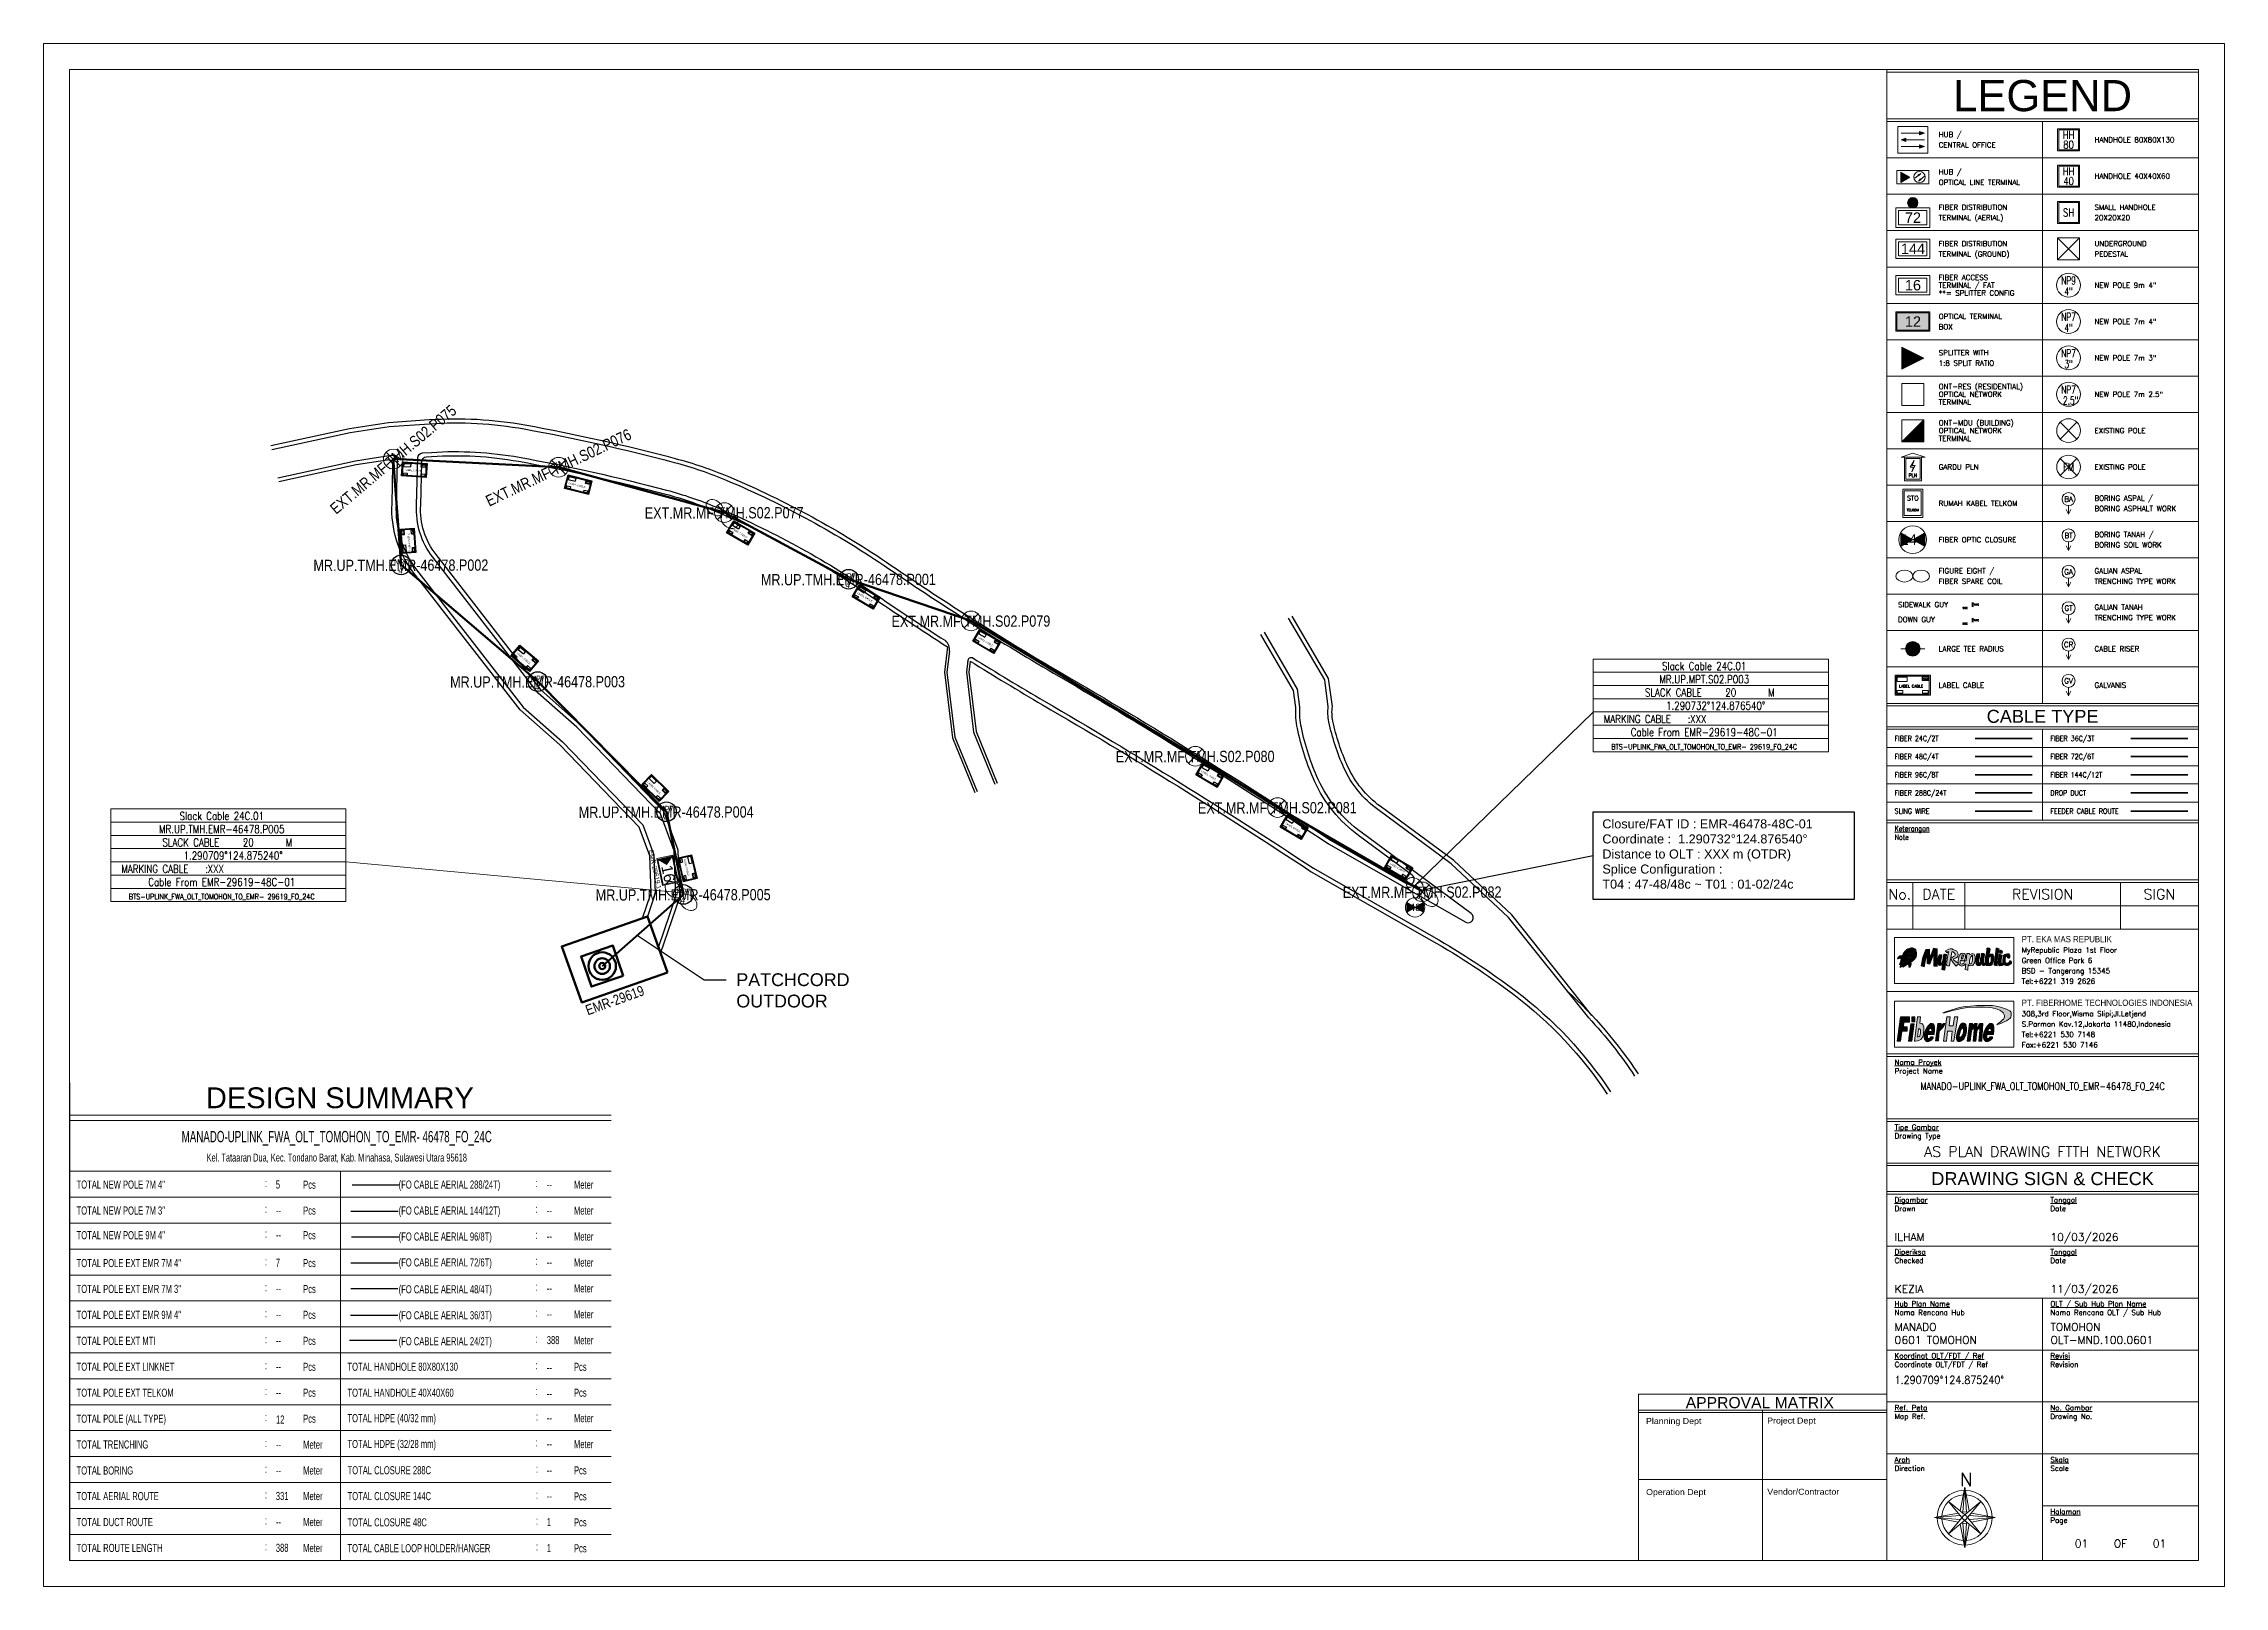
# Paper-space layout 'APD' of a CAD drawing. Header units: metres. Extents: x 15.6 to 31.9, y 8.1 to 19.6.
# The model-space entities are those that its viewports show. They can reach past a viewport. Long polylines and large blocks are cut down to what shows.
import ezdxf
from ezdxf import colors
from ezdxf.entities.mleader import LeaderData, LeaderLine
from ezdxf.enums import TextEntityAlignment as Align
from ezdxf.math import Vec2, Vec3

# ---------------------------------------------------------------- set-up
doc = ezdxf.new("R2010")
doc.units = ezdxf.units.M
doc.set_wipeout_variables(frame=1)
for name, color, linetype in [('Basic Map', 251, 'Continuous'), ('LABEL CABLE', 200, 'Continuous'), ('NEW POLE 7m(4 inches)', 3, 'Continuous'), ('POLE ID', 1, 'Continuous')]:
    doc.layers.add(name, color=color, linetype=linetype)
for name, color, linetype, lineweight in [('COIL', 1, 'Continuous', 18), ('DESIGN SUMMARY', 7, 'Continuous', 0), ('ETIKET EMR-FH', 7, 'Continuous', 15), ('EXT POLE', 1, 'Continuous', 18), ('FAT', 30, 'Continuous', 18), ('FAT_Info', 170, 'Continuous', 0), ('FO 12 CORE', 30, 'Continuous', 50), ('FO 24 CORE', 3, 'Continuous', 50), ('FO 288 CORE', 30, 'Continuous', 50), ('FO 36 CORE', 232, 'Continuous', 50), ('FO 72 CORE', 34, 'Continuous', 50), ('FO 96 CORE', 1, 'Continuous', 50), ('JALAN', 7, 'Continuous', 25), ('ONT-MDU', 7, 'Continuous', 40), ('TEXT INFO', 7, 'Continuous', 15), ('TITLE BLOCK', 7, 'Continuous', 18)]:
    doc.layers.add(name, color=color, linetype=linetype, lineweight=lineweight)
doc.layers.add('FO 144 CORE', color=7, linetype='Continuous', lineweight=50, true_color=0xa0e000)
doc.layers.add('FO 48 CORE', color=7, linetype='Continuous', lineweight=50, true_color=0x8000a0)
doc.styles.add('INFO', font='simplex.shx', dxfattribs={"width": 0.6})
doc.styles.add('Mark', font='arial.ttf', dxfattribs={"width": 0.8, "height": 2.5})
doc.styles.add('Simplex', font='simplex.shx')
doc.styles.add('Standar', font='arial.ttf')
doc.styles.get("Standard").update_dxf_attribs({"font": 'arial.ttf'})
doc.styles.add('Title Block 3', font='dgn003.shx')
doc.styles.add('Title Block v21 - Default$0$Standard', font='arial.ttf')
doc.styles.add('Title Block v21 - Default$0$Styledgn001', font='dgn001.shx')

psp = doc.layouts.new('APD')

msp = doc.modelspace()

# ---------------------------------------------------------------- texts
at = {"layer": 'ETIKET EMR-FH', "color": 5, "style": 'Standar'}
msp.add_text('48', height=1.415, dxfattribs=at).set_placement((13901193.54, 143689.06), align=Align.MIDDLE_CENTER)
at = {"layer": 'FAT', "style": 'Mark', "width": 0.8}
msp.add_text('EMR-29619.1', height=0.9029, rotation=281.9369, dxfattribs=at).set_placement((13901045.11, 143696.48), align=Align.MIDDLE)
at = {"layer": 'POLE ID', "style": 'Mark', "width": 0.8}
for s, height, rotation, p in [('EXT.MR.MF.TMH.S02.P075', 2.2, 40.1123, (13900993.97, 143776.5)), ('EXT.MR.MF.TMH.S02.P076', 2.2, 25.4763, (13901026.24, 143774.91)), ('EXT.MR.MF.TMH.S02.P077', 2.2, 0.1268, (13901058.6, 143766.07)), ('MR.UP.TMH.EMR-46478.P002', 2.2, 0.1268, (13900995.47, 143755.84)), ('MR.UP.TMH.EMR-46478.P001', 2.2, 0.1268, (13901082.86, 143753.05)), ('EXT.MR.MF.TMH.S02.P079', 2.2, 0.1268, (13901106.78, 143744.92)), ('MR.UP.TMH.EMR-46478.P003', 2.2, 0.1268, (13901022.16, 143733.08)), ('EXT.MR.MF.TMH.S02.P080', 2.2, 0.1268, (13901150.57, 143718.5)), ('MR.UP.TMH.EMR-46478.P004', 2.2, 0.1268, (13901047.28, 143707.65)), ('EXT.MR.MF.TMH.S02.P081', 2.2, 0.1268, (13901166.62, 143708.49)), ('MR.UP.TMH.EMR-46478.P005', 2.2, 0.1268, (13901050.6, 143691.51)), ('EXT.MR.MF.TMH.S02.P082', 2.2, 0.1268, (13901194.89, 143692.02)), ('EMR-29619', 2, 19.8013, (13901037.24, 143670.92))]:
    msp.add_text(s, height=height, rotation=rotation, dxfattribs=at).set_placement(p, align=Align.MIDDLE)

# ---------------------------------------------------------------- blocks, each defined once
blk = doc.blocks.new('ETIKET EMR-NEW 2026')
at = {"layer": 'ETIKET EMR-FH', "ltscale": 0.15}
h = blk.add_hatch(color=1, dxfattribs=at)
h.dxf.hatch_style = 1
h.paths.add_polyline_path([(359, 266.37, 1), (361, 266.37, 1)])
h = blk.add_hatch(color=5, dxfattribs=at)
h.dxf.hatch_style = 2
h.paths.add_polyline_path([(363.08, 245.17), (356.92, 245.17), (356.92, 241.83), (363.08, 241.83)])
h.paths.add_polyline_path([(357.98, 242), (362.09, 242), (362.09, 245.01), (357.98, 245.01)], flags=24)
at = {"layer": 'ETIKET EMR-FH'}
h = blk.add_hatch(color=2, dxfattribs=at)
h.dxf.hatch_style = 1
h.paths.add_polyline_path([(357.87, 238.59), (357.87, 234.33), (362.13, 236.46)])
h = blk.add_hatch(color=256, dxfattribs=at)
h.dxf.hatch_style = 1
h.paths.add_polyline_path([(362.13, 224.59), (360, 222.46), (360, 220.33), (362.13, 220.33)])
h.paths.add_polyline_path([(360, 222.46), (357.87, 220.33), (360, 220.33)])
h = blk.add_hatch(dxfattribs=at)
h.set_pattern_fill('LINE', color=1, scale=0.008, angle=90)
h.set_pattern_definition([(90, (-562435.86502, -7447190.490876), (-0.0254, 2e-18), [])])
h.paths.add_polyline_path([(357.81, 202.62), (357.84, 200.39), (359.76, 201.5)])
h.paths.add_polyline_path([(362.17, 200.39), (362.18, 202.63), (360.24, 201.5)])
at = {"layer": 'ETIKET EMR-FH', "ltscale": 10}
blk.add_hatch(color=5, dxfattribs=at).paths.add_polyline_path([(361.4, 180.5, 1), (358.6, 180.5, 1)])
at = {"layer": 'ETIKET EMR-FH', "true_color": 0x800080}
h = blk.add_hatch(color=216, dxfattribs=at)
h.paths.add_polyline_path([(357.71, 120.64), (357.81, 120.5), (357.92, 120.36), (358.07, 120.2), (358.06, 120.18), (358.25, 119.91), (358.39, 119.99), (358.64, 119.81), (358.87, 119.72), (358.93, 119.74), (359.06, 119.85), (359.27, 119.63), (359.25, 119.22), (359.29, 119.19), (359.39, 119.18), (359.46, 119.24), (359.63, 119.5), (359.69, 119.76), (359.67, 120), (359.61, 120.15), (359.93, 120.38), (360.31, 120.74), (360.63, 121.21), (360.73, 121.65), (360.19, 121.83), (359.55, 122.4), (359.31, 122.84), (359.28, 122.83), (359.03, 122.71), (358.78, 122.55), (358.51, 122.28), (358.3, 122), (358.14, 121.75), (357.96, 121.35), (357.79, 121.43), (357.63, 121.42), (357.5, 121.38), (357.37, 121.29), (357.2, 121.13), (357.1, 121), (357.07, 120.91), (357.08, 120.85), (357.12, 120.8), (357.19, 120.81), (357.31, 120.89), (357.51, 121.01), (357.75, 120.83)])
h.paths.add_polyline_path([(358.77, 121.43, -1), (359.91, 121.43, -1)], flags=16)
h.paths.add_polyline_path([(358.94, 121.43, -1), (359.75, 121.43, -1)], flags=0)
edge = h.paths.add_edge_path(flags=0)
edge.add_ellipse((359.34, 121.22), major_axis=(0.275, 0), ratio=0.4994, start_angle=0, end_angle=360)
at = {"layer": 'ETIKET EMR-FH'}
h = blk.add_hatch(color=140, dxfattribs=at)
h.paths.add_polyline_path([(358.94, 121.43, 1), (359.75, 121.43, 1)])
edge = h.paths.add_edge_path(flags=16)
edge.add_ellipse((359.34, 121.22), major_axis=(0.275, 0), ratio=0.4994, start_angle=0, end_angle=360)
for color, points in [(252, [(360.09, 121.92), (360.41, 121.76), (360.73, 121.65), (360.74, 121.68), (360.74, 121.77), (360.46, 121.86), (360.16, 122.01), (359.83, 122.31), (359.61, 122.53), (359.5, 122.73), (359.44, 122.88), (359.34, 122.85), (359.4, 122.68), (359.52, 122.46), (359.75, 122.23)]), (253, [(360.16, 122.01), (360.46, 121.86), (360.74, 121.77), (360.73, 122.01), (360.67, 122.32), (360.58, 122.53), (360.37, 122.76), (360.15, 122.87), (359.96, 122.9), (359.69, 122.91), (359.47, 122.89), (359.44, 122.88), (359.5, 122.73), (359.61, 122.53), (359.83, 122.31)]), (40, [(358.05, 119.4), (358.05, 119.2), (358.74, 119.61), (358.6, 119.64), (358.51, 119.7), (358.25, 119.55), (358.25, 119.71), (357.78, 119.49), (357.83, 119.99), (357.72, 119.97), (357.83, 120.3), (357.68, 120.46), (357.41, 119.71), (357.61, 119.75), (357.56, 119.17)]), (252, [(358.6, 119.64), (358.74, 119.61), (358.87, 119.72), (358.64, 119.81), (358.39, 119.99), (358.33, 119.96), (358.24, 119.9), (358.15, 119.85), (358.03, 119.86), (358, 119.96), (358.03, 120.07), (358.08, 120.15), (358, 120.27), (357.92, 120.36), (357.81, 120.5), (357.71, 120.64), (357.68, 120.46), (357.96, 120.16), (357.93, 120.01), (357.96, 119.85), (358.06, 119.8), (358.23, 119.82), (358.3, 119.85)]), (2, [(357.96, 119.85), (357.93, 120.01), (357.96, 120.16), (357.83, 120.3), (357.72, 119.97), (357.83, 119.99), (357.78, 119.49), (358.25, 119.71), (358.25, 119.55), (358.51, 119.7), (358.3, 119.85), (358.23, 119.82), (358.06, 119.8)])]:
    blk.add_hatch(color=color, dxfattribs=at).paths.add_polyline_path(points)
h = blk.add_hatch(color=253, dxfattribs=at)
h.set_gradient(color1=(173, 173, 173), one_color=1, tint=1, name='CYLINDER')
edge = h.paths.add_edge_path()
edge.add_ellipse((359.91, 122.72), major_axis=(0.137, 0), ratio=0.4994, start_angle=0, end_angle=360)
at = {"layer": 'ETIKET EMR-FH', "true_color": 0x800080}
for points in [[(363.28, 120.89), (363.2, 122.67), (362.52, 122.61), (361.96, 121.16), (361.61, 119.44), (362.2, 119.27), (362.46, 120.63), (362.74, 121.71), (362.75, 119.91), (363.27, 119.77), (364.06, 121.86), (364.07, 119.43), (364.72, 119.33), (364.68, 122.74), (364.01, 122.87)], [(375.68, 119.6), (375.9, 119.5), (376.24, 119.48), (376.24, 120.45), (376.39, 121.54), (376.59, 122.44), (376.64, 122.75), (376.39, 122.73), (376.33, 122.85), (376.08, 122.85), (375.9, 121.72), (375.79, 120.71)], [(377.3, 122.15, 1), (376.67, 122.15, 1)], [(365.81, 120.52), (365.61, 119.85), (365.38, 119.93), (365.41, 120.55), (365.6, 121.24), (365.62, 121.59), (365.05, 121.6), (364.84, 120.76), (364.83, 119.95), (364.94, 119.67), (365.17, 119.53), (365.49, 119.58), (365.71, 119.73), (365.61, 118.78), (365.8, 118.69), (366.07, 118.63), (366.18, 118.72), (366.52, 121.63), (366.23, 121.74), (365.97, 121.73)], [(376.99, 120.29), (377.03, 120.64), (377.09, 121.01), (377.09, 121.24), (377.19, 121.38), (377.23, 121.5), (377, 121.61), (376.71, 121.71), (376.63, 121.63), (376.51, 120.8), (376.45, 120.03), (376.53, 119.69), (376.75, 119.47), (377.18, 119.53), (377.53, 119.72), (377.91, 119.55), (378.39, 119.55), (378.62, 119.69), (378.98, 119.97), (378.98, 120.26), (378.96, 120.39), (378.65, 120.47), (378.56, 120.04), (377.97, 119.94), (377.79, 120.33), (377.79, 120.66), (377.79, 121.13), (378.15, 121.37), (378.26, 121.24), (378.24, 121.1), (378.27, 120.99), (378.41, 120.94), (378.63, 120.94), (378.68, 121.07), (378.7, 121.28), (378.7, 121.53), (378.48, 121.75), (378.11, 121.78), (377.72, 121.67), (377.5, 121.43), (377.42, 121.06), (377.32, 120.7), (377.38, 120.21), (377.25, 119.99), (376.99, 119.92)]]:
    blk.add_hatch(color=216, dxfattribs=at).paths.add_polyline_path(points)
h = blk.add_hatch(color=216, dxfattribs=at)
h.paths.add_polyline_path([(367.84, 119.96), (368.34, 119.4), (368.8, 119.82), (369.03, 119.6), (369.44, 119.4), (369.85, 119.52), (370.19, 119.84), (370.08, 118.77), (370.51, 118.64), (370.62, 118.69), (370.69, 119.72), (370.88, 119.51), (371.2, 119.47), (371.55, 119.56), (371.89, 120.06), (372.02, 120.62), (372.04, 121.28), (371.82, 121.74), (371.42, 121.82), (370.99, 121.61), (370.93, 121.85), (370.43, 121.84), (370.31, 120.43), (370.23, 120.47), (370.03, 120.46), (369.98, 120.25), (369.83, 119.95), (369.5, 119.81), (369.2, 119.85), (369.15, 119.97), (369.15, 120.26), (369.21, 120.51), (369.31, 120.53), (369.45, 120.42), (369.77, 120.45), (369.94, 120.58), (370.07, 120.79), (370.17, 121.07), (370.15, 121.4), (370.1, 121.69), (369.91, 121.85), (369.62, 121.88), (369.3, 121.81), (369.08, 121.61), (368.92, 121.35), (368.8, 120.95), (368.72, 120.46), (368.71, 120.05), (368.64, 120.02), (368.35, 120.26), (367.87, 120.65), (367.81, 120.79), (368.2, 120.95), (368.53, 121.13), (368.7, 121.32), (368.75, 121.62), (368.67, 121.93), (368.47, 122.26), (368.2, 122.42), (367.74, 122.61), (367.56, 122.77), (367.19, 122.76), (366.95, 122.68), (366.66, 122.56), (366.36, 122.42), (366.33, 122.3), (366.4, 122.15), (366.58, 122.04), (366.71, 122.01), (366.83, 122.2), (366.9, 122.14), (366.64, 120.78), (366.49, 119.53), (366.7, 119.47), (366.98, 119.47), (367.09, 119.51), (367.25, 120.85)])
h.paths.add_polyline_path([(367.49, 121.03), (367.35, 121.02), (367.44, 121.73), (367.54, 122.17), (367.62, 122.2), (367.76, 122.16), (367.99, 121.96), (368.14, 121.79), (368.14, 121.52), (368.1, 121.41), (367.84, 121.24)], flags=16)
h.paths.add_polyline_path([(369.4, 120.89), (369.41, 121.04), (369.45, 121.31), (369.59, 121.53), (369.66, 121.6), (369.71, 121.59), (369.74, 121.41), (369.72, 121.21), (369.66, 120.99), (369.59, 120.83), (369.47, 120.79), (369.42, 120.83)], flags=16)
h.paths.add_polyline_path([(370.91, 120.33), (370.97, 120.76), (371.02, 120.94), (371.15, 121.21), (371.41, 121.5), (371.48, 121.43), (371.5, 121.06), (371.5, 120.54), (371.36, 120.09), (371.23, 119.88), (371.05, 119.88), (370.94, 120.01)], flags=16)
h = blk.add_hatch(color=216, dxfattribs=at)
h.paths.add_polyline_path([(373.06, 120.89), (373.01, 120.46), (372.86, 120), (372.66, 119.92), (372.65, 120.17), (372.69, 120.61), (372.85, 121.19), (372.89, 121.77), (372.37, 121.75), (372.31, 121.74), (372.29, 121.5), (372.25, 121.23), (372.19, 120.88), (372.16, 120.55), (372.11, 120.21), (372.13, 119.94), (372.21, 119.79), (372.36, 119.63), (372.48, 119.53), (372.71, 119.51), (372.92, 119.54), (373.04, 119.63), (373.09, 119.74), (373.21, 120.01), (373.34, 120), (373.33, 119.71), (373.39, 119.59), (373.56, 119.54), (373.78, 119.53), (373.85, 119.63), (374.08, 119.68), (374.18, 119.56), (374.47, 119.53), (374.82, 119.49), (375.13, 119.57), (375.35, 119.88), (375.55, 120.36), (375.63, 120.93), (375.6, 121.33), (375.47, 121.57), (375.35, 121.69), (375.12, 121.74), (374.94, 121.73), (374.75, 121.7), (374.74, 121.83), (374.82, 122.27), (374.89, 122.66), (374.8, 122.8), (374.69, 122.88), (374.42, 122.91), (374.29, 122.84), (374.25, 122.42), (374.2, 122.09), (374.1, 121.67), (374.03, 121.21), (374, 120.76), (373.98, 120.46), (373.98, 120.07), (373.88, 119.97), (373.69, 119.96), (373.68, 120.44), (373.7, 120.84), (373.76, 121.26), (373.82, 121.6), (373.78, 121.71), (373.62, 121.82), (373.37, 121.87), (373.23, 121.85), (373.21, 121.65), (373.16, 121.25)])
h.paths.add_polyline_path([(374.61, 120.71), (374.67, 120.93), (374.71, 121.08), (374.85, 121.26), (375.04, 121.33), (375.08, 121.08), (375.07, 120.57), (375, 120.18), (374.77, 119.85), (374.6, 119.94), (374.56, 120.16)], flags=16)
at = {"layer": 'ETIKET EMR-FH'}
h = blk.add_hatch(color=4, dxfattribs=at)
edge = h.paths.add_edge_path()
edge.add_ellipse((359.34, 121.22), major_axis=(0.275, 0), ratio=0.4994, start_angle=0, end_angle=360)
at = {"layer": 'ETIKET EMR-FH', "ltscale": 0.15}
for color, points in [(164, [(357.66, 109.68), (359.35, 109.68), (359.35, 108.64), (358.6, 108.64), (358.44, 108.64), (358.38, 108.61), (358.34, 108.59), (358.28, 108.49), (358.24, 107.83), (358.26, 107.76), (358.3, 107.74), (358.36, 107.74), (358.91, 107.74), (358.91, 106.91), (358.06, 106.91), (357.96, 106.91), (357.92, 106.9), (357.88, 106.86), (357.86, 106.76), (357.65, 104.95), (356.97, 104.95)]), (164, [(358.29, 108.64), (358.6, 108.64), (359.35, 108.64), (359.35, 109.68), (357.66, 109.68), (356.97, 104.95), (357.65, 104.95), (357.87, 106.91), (358.06, 106.91), (358.91, 106.91), (358.91, 107.74), (358.23, 107.74)]), (164, [(359.84, 109.66), (359.84, 108.7), (360.42, 108.7), (360.42, 109.66)]), (20, [(378.96, 110.16), (378.96, 110.4), (378.91, 110.58), (378.83, 110.69), (378.71, 110.8), (378.43, 110.96), (378.05, 111.14), (377.49, 111.32), (376.86, 111.5), (376.06, 111.68), (375.37, 111.81), (374.49, 111.86), (373.14, 111.84), (372.31, 111.81), (371.09, 111.73), (370.1, 111.62), (369.01, 111.42), (367.52, 111.02), (366.09, 110.54), (365.8, 110.39), (366.09, 110.45), (366.76, 110.61), (367.7, 110.87), (369.1, 111.22), (370.48, 111.43), (372.08, 111.52), (373.82, 111.49), (375.31, 111.36), (376.27, 111.12), (376.8, 110.85), (377.18, 110.63), (377.42, 110.43), (377.56, 110.17), (377.65, 109.91), (377.67, 109.65), (377.62, 109.43), (377.49, 109.21), (377.23, 108.98), (376.89, 108.7), (376.47, 108.39), (376.19, 108.14), (376.34, 108.18), (376.96, 108.39), (377.5, 108.62), (378.03, 108.9), (378.42, 109.12), (378.73, 109.39), (378.86, 109.6), (378.94, 109.82), (378.96, 109.96)]), (164, [(360.24, 108.31), (359.64, 108.31), (359.17, 104.98), (359.8, 104.98)]), (164, [(364.38, 105.05), (364.95, 105.05), (365.01, 106.21), (365.05, 106.54), (365.09, 106.78), (365.19, 107.03), (365.46, 107.28), (365.73, 107.55), (365.86, 107.71), (366.05, 107.98), (366.13, 108.18), (366.18, 108.35), (365.89, 108.35), (365.82, 108.35), (365.79, 108.24), (365.74, 108.15), (365.67, 108.1), (365.56, 108.07), (365.48, 108.12), (365.45, 108.22), (365.43, 108.34), (364.84, 108.34)]), (164, [(371.46, 108.36), (370.9, 108.36), (370.47, 104.96), (371.05, 104.96), (371.31, 106.87), (371.39, 107.08), (371.45, 107.26), (371.64, 107.39), (371.78, 107.31), (371.81, 107.15), (371.61, 104.96), (372.14, 104.96), (372.33, 106.85), (372.41, 107.12), (372.6, 107.33), (372.8, 107.36), (372.89, 107.23), (372.9, 107.07), (372.73, 104.96), (373.28, 104.96), (373.48, 108.38), (372.89, 108.38), (372.81, 108.32), (372.74, 108.2), (372.7, 108.05), (372.64, 107.75), (372.48, 107.64), (372.37, 107.73), (372.36, 107.84), (372.39, 108.36), (371.86, 108.36), (371.81, 108.21), (371.69, 108.1), (371.54, 108.11), (371.5, 108.21)])]:
    blk.add_hatch(color=color, dxfattribs=at).paths.add_polyline_path(points)
h = blk.add_hatch(color=164, dxfattribs=at)
h.paths.add_polyline_path([(361.34, 108.41), (361.49, 109.66), (360.89, 109.66), (360.31, 104.94), (360.53, 104.97), (360.88, 105.03), (361.26, 105.14), (361.56, 105.29), (361.77, 105.54), (361.93, 105.83), (362.05, 106.4), (362.12, 107.18), (362.1, 107.74), (361.92, 108.2), (361.72, 108.35)])
h.paths.add_polyline_path([(361.47, 107.2), (361.5, 107), (361.49, 106.79), (361.46, 106.52), (361.44, 106.32), (361.4, 106.05), (361.29, 105.88), (361.08, 105.81), (360.88, 105.8), (361.09, 107.33), (361.31, 107.32)], flags=16)
h.paths.add_polyline_path([(367, 107.92), (367.2, 109.65), (366.56, 109.65), (365.92, 104.94), (366.47, 104.94), (366.71, 106.88), (367.56, 106.88), (367.36, 104.94), (367.88, 104.94), (368.65, 109.63), (368.05, 109.63), (367.79, 107.92)])
h = blk.add_hatch(color=164, dxfattribs=at)
h.paths.add_polyline_path([(364.19, 107.67), (364.13, 108.05), (363.95, 108.31), (363.78, 108.39), (363.61, 108.38), (363.43, 108.34), (363.3, 108.26), (363.14, 108.13), (362.94, 107.9), (362.7, 107.56), (362.5, 107.23), (362.33, 106.82), (362.25, 106.55), (362.21, 106.1), (362.21, 105.61), (362.25, 105.35), (362.47, 105.07), (362.65, 104.91), (362.85, 104.86), (363.06, 104.88), (363.33, 105), (363.57, 105.16), (363.75, 105.32), (363.91, 105.51), (363.94, 105.64), (363.93, 105.72), (363.9, 105.77), (363.89, 105.8), (363.44, 105.8), (363.31, 105.53), (362.9, 105.47), (362.79, 105.75), (362.85, 106.27), (364.1, 106.26), (364.19, 107.08)])
h.paths.add_polyline_path([(363.05, 106.84), (363.05, 107.15), (363.36, 107.52), (363.71, 107.23), (363.74, 106.86), (363.56, 106.84)], flags=16)
h = blk.add_hatch(color=164, dxfattribs=at)
h.paths.add_polyline_path([(370.27, 107.87), (370.2, 108.15), (370.11, 108.27), (369.99, 108.39), (369.88, 108.45), (369.78, 108.45), (369.65, 108.43), (369.52, 108.4), (369.32, 108.27), (369.08, 107.95), (368.95, 107.69), (368.75, 107.27), (368.58, 106.75), (368.46, 106.31), (368.4, 105.95), (368.37, 105.58), (368.4, 105.33), (368.54, 105.05), (368.72, 104.92), (368.82, 104.88), (368.95, 104.88), (369.11, 104.89), (369.37, 105), (369.59, 105.14), (369.82, 105.38), (369.97, 105.63), (370.15, 106), (370.26, 106.41), (370.34, 106.87), (370.35, 107.23), (370.33, 107.57)])
h.paths.add_polyline_path([(369.78, 107.15), (369.77, 106.85), (369.68, 106.48), (369.62, 106.23), (369.54, 106.06), (369.37, 105.83), (369.15, 105.75), (368.99, 105.81), (368.95, 105.93), (368.95, 106.08), (368.98, 106.27), (369.04, 106.47), (369.11, 106.68), (369.19, 106.93), (369.28, 107.16), (369.42, 107.41), (369.58, 107.46), (369.72, 107.38)], flags=16)
h = blk.add_hatch(color=164, dxfattribs=at)
h.paths.add_polyline_path([(375.55, 108.05), (375.38, 108.31), (375.2, 108.39), (375.04, 108.38), (374.86, 108.34), (374.72, 108.26), (374.57, 108.13), (374.36, 107.9), (374.13, 107.56), (373.92, 107.23), (373.76, 106.82), (373.67, 106.55), (373.63, 106.1), (373.63, 105.61), (373.68, 105.35), (373.89, 105.07), (374.08, 104.91), (374.27, 104.85), (374.49, 104.88), (374.75, 105), (374.99, 105.16), (375.17, 105.32), (375.33, 105.51), (375.36, 105.64), (375.36, 105.72), (375.33, 105.77), (375.31, 105.8), (374.86, 105.8), (374.73, 105.53), (374.33, 105.47), (374.21, 105.75), (374.27, 106.27), (375.52, 106.26), (375.61, 107.08), (375.61, 107.67)])
h.paths.add_polyline_path([(374.47, 106.84), (374.48, 107.15), (374.79, 107.52), (375.13, 107.23), (375.17, 106.86), (374.98, 106.84)], flags=16)
at = {"layer": 'ETIKET EMR-FH'}
for p, q in [((355, 5), (355, 292)), ((360, 126.5), (360, 135.5)), ((370, 126.5), (370, 135.5)), ((400, 126.5), (400, 135.5))]:
    blk.add_line(p, q, dxfattribs=at)
at = {"layer": 'ETIKET EMR-FH', "color": 1}
for p, q in [((357.76, 279.78), (361.29, 279.78)), ((358.68, 278.81), (357.76, 278.5)), ((357.76, 278.5), (358.68, 278.19)), ((357.76, 277.21), (361.29, 277.21)), ((357.81, 278.48), (357.81, 278.52)), ((357.84, 278.47), (357.84, 278.53)), ((357.87, 278.46), (357.87, 278.54)), ((357.9, 278.45), (357.9, 278.55)), ((357.94, 278.44), (357.94, 278.56)), ((357.97, 278.43), (357.97, 278.57)), ((358, 278.42), (358, 278.58)), ((358.03, 278.41), (358.03, 278.59)), ((358.07, 278.4), (358.07, 278.6)), ((358.1, 278.39), (358.1, 278.61)), ((358.13, 278.38), (358.13, 278.63)), ((358.16, 278.36), (358.16, 278.64)), ((358.19, 278.35), (358.19, 278.65)), ((358.23, 278.34), (358.23, 278.66)), ((358.26, 278.33), (358.26, 278.67)), ((358.29, 278.32), (358.29, 278.68)), ((358.32, 278.31), (358.32, 278.69)), ((358.36, 278.3), (358.36, 278.7)), ((358.39, 278.29), (358.39, 278.71)), ((358.42, 278.28), (358.42, 278.72)), ((358.45, 278.27), (358.45, 278.73)), ((358.49, 278.26), (358.49, 278.75)), ((358.52, 278.25), (358.52, 278.76)), ((358.55, 278.23), (358.55, 278.77)), ((358.58, 278.22), (358.58, 278.78)), ((358.61, 278.21), (358.61, 278.79)), ((358.65, 278.2), (358.65, 278.8)), ((358.68, 278.19), (358.68, 278.81)), ((358.68, 278.5), (362.27, 278.5)), ((361.29, 280.11), (361.29, 279.46)), ((361.29, 280.11), (362.27, 279.78)), ((361.29, 279.46), (362.27, 279.78)), ((361.29, 277.54), (361.29, 276.89)), ((361.29, 277.54), (362.27, 277.21)), ((362.27, 277.21), (361.29, 276.89)), ((361.32, 279.48), (361.32, 280.1)), ((361.32, 276.9), (361.32, 277.53)), ((361.35, 279.49), (361.35, 280.09)), ((361.35, 276.91), (361.35, 277.52)), ((361.38, 279.5), (361.38, 280.08)), ((361.38, 276.92), (361.38, 277.51)), ((361.42, 279.51), (361.42, 280.07)), ((361.42, 276.93), (361.42, 277.5)), ((361.45, 279.52), (361.45, 280.06)), ((361.45, 276.94), (361.45, 277.49)), ((361.48, 279.53), (361.48, 280.05)), ((361.48, 276.95), (361.48, 277.48)), ((361.51, 279.54), (361.51, 280.04)), ((361.51, 276.96), (361.51, 277.47)), ((361.55, 279.55), (361.55, 280.03)), ((361.55, 276.97), (361.55, 277.45)), ((361.58, 279.56), (361.58, 280.01)), ((361.58, 276.98), (361.58, 277.44)), ((361.61, 279.57), (361.61, 280)), ((361.61, 276.99), (361.61, 277.43)), ((361.64, 279.58), (361.64, 279.99)), ((361.64, 277), (361.64, 277.42)), ((361.67, 279.59), (361.67, 279.98)), ((361.67, 277.01), (361.67, 277.41)), ((361.71, 279.6), (361.71, 279.97)), ((361.71, 277.03), (361.71, 277.4)), ((361.74, 279.61), (361.74, 279.96)), ((361.74, 277.04), (361.74, 277.39)), ((361.77, 279.62), (361.77, 279.95)), ((361.77, 277.05), (361.77, 277.38)), ((361.8, 279.63), (361.8, 279.94)), ((361.8, 277.06), (361.8, 277.37)), ((361.84, 279.64), (361.84, 279.93)), ((361.84, 277.07), (361.84, 277.36)), ((361.87, 279.65), (361.87, 279.92)), ((361.87, 277.08), (361.87, 277.35)), ((361.9, 279.66), (361.9, 279.91)), ((361.9, 277.09), (361.9, 277.34)), ((361.93, 279.67), (361.93, 279.9)), ((361.93, 277.1), (361.93, 277.32)), ((361.96, 279.68), (361.96, 279.88)), ((361.96, 277.11), (361.96, 277.31)), ((362, 279.69), (362, 279.87)), ((362, 277.12), (362, 277.3)), ((362.03, 279.7), (362.03, 279.86)), ((362.03, 277.13), (362.03, 277.29)), ((362.06, 279.71), (362.06, 279.85)), ((362.06, 277.14), (362.06, 277.28)), ((362.09, 279.72), (362.09, 279.84)), ((362.09, 277.15), (362.09, 277.27)), ((362.13, 279.73), (362.13, 279.83)), ((362.13, 277.16), (362.13, 277.26)), ((362.16, 279.74), (362.16, 279.82)), ((362.16, 277.17), (362.16, 277.25)), ((362.19, 279.75), (362.19, 279.81)), ((362.19, 277.18), (362.19, 277.24)), ((362.22, 279.76), (362.22, 279.8)), ((357.83, 270.48), (357.83, 272.09)), ((357.9, 270.53), (357.9, 272.05)), ((357.97, 270.56), (357.97, 272.01)), ((358.03, 270.6), (358.03, 271.97)), ((358.11, 270.64), (358.1, 271.93)), ((358.17, 270.68), (358.17, 271.89)), ((358.25, 270.73), (358.25, 271.85)), ((358.32, 270.77), (358.32, 271.81)), ((358.39, 270.8), (358.39, 271.77)), ((358.46, 270.84), (358.46, 271.73)), ((358.54, 270.89), (358.54, 271.68)), ((358.62, 270.94), (358.62, 271.64)), ((358.71, 270.99), (358.71, 271.59)), ((358.78, 271.03), (358.78, 271.54)), ((358.86, 271.08), (358.86, 271.5)), ((358.93, 271.12), (358.93, 271.46)), ((359.01, 271.16), (359, 271.42)), ((359.07, 271.19), (359.07, 271.38)), ((359.13, 271.23), (359.13, 271.34))]:
    blk.add_line(p, q, dxfattribs=at)
at = {"layer": 'ETIKET EMR-FH', "color": 5, "linetype": 'ByBlock', "lineweight": -2}
for p, q in [((387.87, 276.37), (387.87, 280.63)), ((387.87, 280.63), (392.13, 280.63)), ((388.11, 276.59), (388.11, 280.4)), ((388.11, 280.4), (391.89, 280.4)), ((391.89, 280.4), (391.89, 276.59)), ((392.13, 280.63), (392.13, 276.37)), ((392.13, 276.37), (387.87, 276.37)), ((387.87, 269.37), (387.87, 273.63)), ((387.87, 273.63), (392.13, 273.63)), ((391.89, 276.59), (388.11, 276.59)), ((388.11, 269.59), (388.11, 273.4)), ((388.11, 273.4), (391.89, 273.4)), ((391.89, 273.4), (391.89, 269.59)), ((392.13, 273.63), (392.13, 269.37)), ((392.13, 269.37), (387.87, 269.37)), ((391.89, 269.59), (388.11, 269.59))]:
    blk.add_line(p, q, dxfattribs=at)
at = {"layer": 'ETIKET EMR-FH', "color": 1, "linetype": 'ByBlock', "lineweight": -2}
for p, q in [((387.87, 262.37), (387.87, 266.63)), ((387.87, 266.63), (392.13, 266.63)), ((388.11, 262.59), (388.11, 266.4)), ((388.11, 266.4), (391.89, 266.4)), ((391.89, 266.4), (391.89, 262.59)), ((392.13, 266.63), (392.13, 262.37)), ((392.13, 262.37), (387.87, 262.37)), ((391.89, 262.59), (388.11, 262.59))]:
    blk.add_line(p, q, dxfattribs=at)
at = {"layer": 'ETIKET EMR-FH', "color": 7, "linetype": 'Continuous', "lineweight": 0}
for p, q in [((390, 208.07), (390, 206.43)), ((390, 201.07), (390, 199.43)), ((390, 194.07), (390, 192.43)), ((390, 187.07), (390, 185.43)), ((390, 180.07), (390, 178.43)), ((390, 173.07), (390, 171.43))]:
    blk.add_line(p, q, dxfattribs=at)
at = {"layer": 'ETIKET EMR-FH', "color": 5, "linetype": 'Continuous', "ltscale": 70}
blk.add_line((357.68, 180.5), (362.32, 180.5), dxfattribs=at)
at = {"layer": 'ETIKET EMR-FH', "color": 200, "ltscale": 0.15}
for p, q in [((356.62, 171.58), (356.62, 175.42)), ((356.62, 175.42), (363.38, 175.42)), ((356.82, 171.78), (356.82, 175.22)), ((356.82, 175.22), (363.18, 175.22)), ((356.99, 175.06), (356.99, 174.22)), ((356.99, 175.06), (358.92, 175.06)), ((356.99, 174.22), (358.92, 174.22)), ((356.99, 172.48), (356.99, 171.98)), ((356.99, 172.48), (358.09, 172.48)), ((358.09, 172.48), (358.09, 171.98)), ((358.92, 175.06), (358.92, 174.22)), ((361.78, 175.12), (361.78, 174.42)), ((361.78, 175.12), (363.08, 175.12)), ((361.78, 174.42), (363.08, 174.42)), ((361.88, 175.02), (361.88, 174.52)), ((361.88, 175.02), (362.98, 175.02)), ((361.88, 174.52), (362.98, 174.52)), ((361.88, 172.48), (361.88, 171.98)), ((361.88, 172.48), (362.98, 172.48)), ((362.98, 175.02), (362.98, 174.52)), ((362.98, 172.48), (362.98, 171.98)), ((363.08, 175.12), (363.08, 174.42)), ((363.18, 175.22), (363.18, 171.78)), ((363.38, 175.42), (363.38, 171.58)), ((363.38, 171.58), (356.62, 171.58)), ((363.18, 171.78), (356.82, 171.78)), ((356.99, 171.98), (358.09, 171.98)), ((361.88, 171.98), (362.98, 171.98))]:
    blk.add_line(p, q, dxfattribs=at)
at = {"layer": 'ETIKET EMR-FH'}
for points in [[(0, 0), (420, 0), (420, 297), (0, 297)], [(5, 5), (415, 5), (415, 292), (5, 292)], [(362.13, 227.33), (357.87, 227.33), (357.87, 231.59), (362.13, 231.59)], [(362.13, 220.33), (357.87, 220.33), (357.87, 224.59), (362.13, 224.59)]]:
    blk.add_lwpolyline(points, close=True, dxfattribs=at)
for points in [[(355, 291.5), (415, 291.5)], [(355, 282.5), (415, 282.5)], [(355, 282), (415, 282)], [(385, 170), (385, 282)], [(355, 275), (415, 275)], [(355, 268), (415, 268)], [(355, 268), (415, 268)], [(355, 261), (415, 261)], [(355, 261), (415, 261)], [(355, 254), (415, 254)], [(355, 254), (415, 254)], [(355, 247), (415, 247)], [(355, 247), (415, 247)], [(355, 240), (415, 240)], [(355, 240), (415, 240)], [(355, 233), (415, 233)], [(355, 233), (415, 233)], [(355, 226), (415, 226)], [(355, 226), (415, 226)], [(355, 226), (415, 226)], [(357.87, 220.33), (362.13, 224.59)], [(355, 219), (415, 219)], [(355, 219), (415, 219)], [(355, 212), (415, 212)], [(355, 212), (415, 212)], [(355, 205), (415, 205)], [(355, 205), (415, 205)], [(355, 198), (415, 198)], [(355, 198), (415, 198)], [(355, 191), (415, 191)], [(355, 191), (415, 191)], [(355, 184), (415, 184)], [(355, 184), (415, 184)], [(355, 177), (415, 177)], [(355, 170), (415, 170)], [(355, 170), (415, 170)], [(355, 169.5), (415, 169.5)], [(355, 165.5), (415, 165.5)], [(355, 165), (415, 165)], [(385, 165), (385, 147.5)], [(355, 161.5), (415, 161.5)], [(355, 158), (415, 158)], [(355, 154.5), (415, 154.5)], [(355, 151), (415, 151)], [(355, 147.5), (415, 147.5)], [(355, 147), (415, 147)], [(355, 136), (415, 136)], [(355, 135.5), (415, 135.5)], [(355, 131), (415, 131)], [(355, 126.5), (415, 126.5)], [(359.34, 122.85), (359.4, 122.68), (359.52, 122.46), (359.75, 122.23), (360.09, 121.92), (360.41, 121.76), (360.73, 121.65)], [(359.44, 122.88), (359.5, 122.73), (359.61, 122.53), (359.83, 122.31), (360.16, 122.01), (360.46, 121.86), (360.74, 121.77)], [(355, 114.5), (415, 114.5)], [(355, 102.5), (415, 102.5)], [(355, 102), (415, 102)], [(355, 90), (415, 90)], [(355, 89.5), (415, 89.5)], [(355, 81.5), (415, 81.5)], [(355, 81), (415, 81)], [(355, 76), (415, 76)], [(355, 75.5), (415, 75.5)], [(355, 65.5), (415, 65.5)], [(355, 55.5), (415, 55.5)], [(385, 55.5), (385, 5)], [(355, 45.5), (415, 45.5)], [(355, 35.5), (415, 35.5)], [(355, 25.5), (415, 25.5)], [(385, 15.5), (415, 15.5)]]:
    blk.add_lwpolyline(points, dxfattribs=at)
at = {"layer": 'ETIKET EMR-FH', "color": 1, "flags": 128}
for points in [[(357.1, 281.08), (362.9, 281.08), (362.9, 275.92), (357.1, 275.92), (357.1, 281.08)], [(357.69, 270.3), (357.69, 272.26), (359.4, 271.28), (357.69, 270.3)], [(357.76, 270.45), (357.76, 272.13), (359.23, 271.29), (357.76, 270.45)], [(357.76, 270.45), (357.76, 272.13), (359.23, 271.29), (357.76, 270.45)], [(360.39, 271.11), (361.53, 272.01), (361.12, 271.57), (361.16, 271.72), (361, 271.72), (361.53, 272.01)], [(362.23, 271.49), (361.09, 270.52), (361.48, 270.98), (361.45, 270.83), (361.61, 270.83), (361.09, 270.52)], [(357.69, 202.83), (362.29, 200.18), (362.3, 202.84), (357.72, 200.18), (357.69, 202.83)]]:
    blk.add_lwpolyline(points, dxfattribs=at)
at = {"layer": 'ETIKET EMR-FH', "color": 7, "flags": 128}
blk.add_lwpolyline([(363.06, 270), (356.94, 269.99), (356.94, 272.59), (363.06, 272.6), (363.06, 270)], dxfattribs=at)
at = {"layer": 'ETIKET EMR-FH', "color": 1, "ltscale": 0.15}
for points in [[(356.72, 265.37), (363.28, 265.37), (363.28, 261.63), (356.72, 261.63), (356.72, 265.37)], [(357.27, 264.87), (362.73, 264.87), (362.73, 262.13), (357.27, 262.13), (357.27, 264.87)], [(356.72, 259.37), (363.28, 259.37), (363.28, 255.63), (356.72, 255.63), (356.72, 259.37)], [(357.27, 258.87), (362.73, 258.87), (362.73, 256.13), (357.27, 256.13), (357.27, 258.87)]]:
    blk.add_lwpolyline(points, dxfattribs=at)
at = {"layer": 'ETIKET EMR-FH', "color": 3}
blk.add_lwpolyline([(392.13, 255.37), (387.87, 255.37), (387.87, 259.63), (392.13, 259.63)], close=True, dxfattribs=at)
for points in [[(387.87, 259.63), (392.13, 255.37)], [(387.87, 255.37), (392.13, 259.63)]]:
    blk.add_lwpolyline(points, dxfattribs=at)
at = {"layer": 'ETIKET EMR-FH', "color": 40, "ltscale": 0.15}
for points in [[(356.72, 252.37), (363.28, 252.37), (363.28, 248.63), (356.72, 248.63), (356.72, 252.37)], [(357.27, 251.87), (362.73, 251.87), (362.73, 249.13), (357.27, 249.13), (357.27, 251.87)]]:
    blk.add_lwpolyline(points, dxfattribs=at)
at = {"layer": 'ETIKET EMR-FH', "color": 5, "ltscale": 0.15}
blk.add_lwpolyline([(356.72, 245.37), (363.28, 245.37), (363.28, 241.63), (356.72, 241.63), (356.72, 245.37)], dxfattribs=at)
blk.add_lwpolyline([(356.92, 245.17), (363.08, 245.17), (363.08, 241.83), (356.92, 241.83)], close=True, dxfattribs=at)
at = {"layer": 'ETIKET EMR-FH', "color": 2}
blk.add_lwpolyline([(357.87, 238.59), (357.87, 234.33), (362.13, 236.46)], close=True, dxfattribs=at)
at = {"layer": 'ETIKET EMR-FH', "color": 1}
for points in [[(388.38, 224.12), (391.62, 220.88)], [(388.38, 220.88), (391.62, 224.12)]]:
    blk.add_lwpolyline(points, dxfattribs=at)
at = {"layer": 'ETIKET EMR-FH', "color": 30, "flags": 128}
for points in [[(360, 218.17), (362.36, 217.39), (357.76, 217.39), (360, 218.17), (360.02, 218.17)], [(358.42, 217.39), (361.61, 217.39), (361.7, 217.39)], [(358.42, 217.39), (361.66, 217.39), (361.66, 212.83), (358.42, 212.83), (358.42, 217.39)], [(358.67, 217.11), (361.4, 217.11), (361.4, 213.14), (358.67, 213.14), (358.67, 217.11)], [(359.52, 215.47), (360.24, 216.72), (360.25, 216.72)], [(359.52, 215.47), (359.57, 215.47)], [(360.15, 215.47), (359.52, 215.47), (359.57, 215.47)], [(360.48, 215.76), (359.79, 214.59), (359.79, 214.59)], [(359.79, 214.59), (360.15, 215.47), (360.15, 215.47)], [(360.24, 216.72), (359.86, 215.76), (359.94, 215.76)], [(359.86, 215.76), (360.48, 215.76), (360.48, 215.76)]]:
    blk.add_lwpolyline(points, dxfattribs=at)
at = {"layer": 'ETIKET EMR-FH', "color": 7}
for points in [[(388.38, 217.12), (391.62, 213.88)], [(388.38, 213.88), (391.62, 217.12)]]:
    blk.add_lwpolyline(points, dxfattribs=at)
at = {"layer": 'ETIKET EMR-FH', "color": 5, "flags": 128}
for points in [[(358.06, 211.24), (361.94, 211.24), (361.94, 205.76), (358.06, 205.76), (358.06, 211.24)], [(358.36, 210.9), (361.64, 210.9), (361.64, 206.14), (358.36, 206.14), (358.36, 210.9)]]:
    blk.add_lwpolyline(points, dxfattribs=at)
at = {"layer": 'ETIKET EMR-FH', "color": 7, "linetype": 'Continuous', "lineweight": 0}
for points in [[(389.55, 207.32), (390, 206.43), (390.46, 207.32)], [(389.55, 200.32), (390, 199.43), (390.46, 200.32)], [(389.55, 193.32), (390, 192.43), (390.46, 193.32)], [(389.55, 186.32), (390, 185.43), (390.46, 186.32)], [(389.55, 179.32), (390, 178.43), (390.46, 179.32)], [(389.55, 172.32), (390, 171.43), (390.46, 172.32)]]:
    blk.add_lwpolyline(points, dxfattribs=at)
at = {"layer": 'ETIKET EMR-FH', "color": 1, "flags": 128}
for points in [[(357.81, 202.62), (359.76, 201.5), (357.84, 200.39)], [(360.24, 201.5), (362.17, 200.39), (362.18, 202.63)]]:
    blk.add_lwpolyline(points, close=True, dxfattribs=at)
at = {"layer": 'ETIKET EMR-FH', "lineweight": 40}
for points in [[(369.57, 189, 0, 0, 0), (370.57, 189, 0.8, 0, 0), (371.57, 189, 0, 0, 0)], [(369.57, 186, 0, 0, 0), (370.57, 186, 0.8, 0, 0), (371.57, 186, 0, 0, 0)]]:
    blk.add_lwpolyline(points, format="xyseb", dxfattribs=at)
for points in [[(371.57, 188.6), (371.57, 189.4)], [(371.57, 185.6), (371.57, 186.4)]]:
    blk.add_lwpolyline(points, dxfattribs=at)
at = {"layer": 'ETIKET EMR-FH', "color": 3, "lineweight": 35}
blk.add_lwpolyline([(372, 163.25), (383, 163.25)], dxfattribs=at)
at = {"layer": 'ETIKET EMR-FH', "color": 204, "lineweight": 35, "true_color": 0x8000a0}
blk.add_lwpolyline([(372, 159.75), (383, 159.75)], dxfattribs=at)
at = {"layer": 'ETIKET EMR-FH', "color": 232, "lineweight": 35}
blk.add_lwpolyline([(402, 163.25), (413, 163.25)], dxfattribs=at)
at = {"layer": 'ETIKET EMR-FH', "color": 32, "lineweight": 35}
blk.add_lwpolyline([(402, 159.75), (413, 159.75)], dxfattribs=at)
at = {"layer": 'ETIKET EMR-FH', "color": 1, "lineweight": 35}
blk.add_lwpolyline([(372, 156.25), (383, 156.25)], dxfattribs=at)
at = {"layer": 'ETIKET EMR-FH', "color": 60, "lineweight": 35}
blk.add_lwpolyline([(402, 156.25), (413, 156.25)], dxfattribs=at)
at = {"layer": 'ETIKET EMR-FH', "color": 30, "lineweight": 35}
blk.add_lwpolyline([(372, 152.75), (383, 152.75)], dxfattribs=at)
at = {"layer": 'ETIKET EMR-FH', "color": 5, "lineweight": 35}
blk.add_lwpolyline([(402, 152.75), (413, 152.75)], dxfattribs=at)
at = {"layer": 'ETIKET EMR-FH', "color": 4, "lineweight": 35}
blk.add_lwpolyline([(372, 149.25), (383, 149.25)], dxfattribs=at)
at = {"layer": 'ETIKET EMR-FH', "lineweight": 35}
blk.add_lwpolyline([(402, 149.25), (413, 149.25)], dxfattribs=at)
at = {"layer": 'ETIKET EMR-FH', "color": 7, "linetype": 'Continuous'}
for points in [[(356.5, 124.91), (379.48, 124.91), (379.48, 116.09), (356.5, 116.09)], [(356.5, 112.66), (379.48, 112.66), (379.48, 103.84), (356.5, 103.84)]]:
    blk.add_lwpolyline(points, close=True, dxfattribs=at)
at = {"layer": 'ETIKET EMR-FH', "color": 216, "true_color": 0x800080}
for points in [[(357.07, 120.91), (357.1, 121), (357.2, 121.13), (357.37, 121.29), (357.5, 121.38), (357.63, 121.42), (357.79, 121.43), (357.89, 121.39), (357.95, 121.39), (357.99, 121.43), (358.06, 121.59), (358.14, 121.75), (358.3, 122), (358.51, 122.28), (358.78, 122.55), (359.03, 122.71), (359.28, 122.83), (359.47, 122.89), (359.69, 122.91), (359.96, 122.9), (360.15, 122.87), (360.37, 122.76), (360.58, 122.53), (360.67, 122.32), (360.73, 122.01), (360.74, 121.68), (360.63, 121.21), (360.31, 120.74), (359.93, 120.38), (359.65, 120.18), (359.62, 120.13), (359.67, 120), (359.69, 119.76), (359.63, 119.5), (359.46, 119.24), (359.39, 119.18), (359.29, 119.19), (359.24, 119.23), (359.24, 119.33), (359.26, 119.44), (359.27, 119.55), (359.21, 119.69), (359.11, 119.8), (359.01, 119.81), (358.93, 119.74), (358.87, 119.72), (358.64, 119.81), (358.39, 119.99), (358.33, 119.96), (358.24, 119.9), (358.15, 119.85), (358.03, 119.86), (358, 119.96), (358.03, 120.07), (358.08, 120.15), (358, 120.27), (357.92, 120.36), (357.81, 120.5), (357.71, 120.64), (357.73, 120.76), (357.73, 120.84), (357.61, 120.93), (357.48, 120.96), (357.39, 120.93), (357.31, 120.89), (357.19, 120.81), (357.12, 120.8), (357.08, 120.85)], [(361.61, 119.44), (362.2, 119.27), (362.46, 120.63), (362.69, 121.52), (362.74, 121.55), (362.75, 119.91), (363.27, 119.77), (364.06, 121.86), (364.07, 119.43), (364.72, 119.33), (364.68, 122.74), (364.01, 122.87), (363.28, 120.89), (363.2, 122.67), (362.52, 122.61), (361.96, 121.16)], [(366.71, 122.01), (366.83, 122.2), (366.9, 122.14), (366.64, 120.78), (366.49, 119.53), (366.7, 119.47), (366.98, 119.47), (367.09, 119.51), (367.25, 120.85), (367.84, 119.96), (368.34, 119.4), (368.8, 119.82), (369.03, 119.6), (369.44, 119.4), (369.85, 119.52), (370.19, 119.84), (370.08, 118.77), (370.51, 118.64), (370.62, 118.69), (370.69, 119.72), (370.88, 119.51), (371.2, 119.47), (371.55, 119.56), (371.89, 120.06), (372.02, 120.62), (372.04, 121.28), (371.82, 121.74), (371.42, 121.82), (370.99, 121.61), (370.93, 121.85), (370.43, 121.84), (370.31, 120.43), (370.23, 120.47), (370.03, 120.46), (369.98, 120.25), (369.83, 119.95), (369.5, 119.81), (369.2, 119.85), (369.15, 119.97), (369.15, 120.26), (369.21, 120.51), (369.31, 120.53), (369.45, 120.42), (369.77, 120.45), (369.94, 120.58), (370.07, 120.79), (370.17, 121.07), (370.15, 121.4), (370.1, 121.69), (369.91, 121.85), (369.62, 121.88), (369.3, 121.81), (369.08, 121.61), (368.92, 121.35), (368.8, 120.95), (368.72, 120.46), (368.71, 120.05), (368.64, 120.02), (368.35, 120.26), (367.87, 120.65), (367.81, 120.79), (368.2, 120.95), (368.53, 121.13), (368.7, 121.32), (368.75, 121.62), (368.67, 121.93), (368.47, 122.26), (368.2, 122.42), (367.74, 122.61), (367.56, 122.77), (367.19, 122.76), (366.95, 122.68), (366.66, 122.56), (366.36, 122.42), (366.33, 122.3), (366.4, 122.15), (366.58, 122.04)], [(367.54, 122.17), (367.44, 121.73), (367.35, 121.02), (367.49, 121.03), (367.84, 121.24), (368.1, 121.41), (368.14, 121.52), (368.14, 121.79), (367.99, 121.96), (367.76, 122.16), (367.62, 122.2)], [(372.37, 121.75), (372.89, 121.77), (372.85, 121.19), (372.69, 120.61), (372.65, 120.17), (372.66, 119.99), (372.74, 119.95), (372.82, 119.99), (372.89, 120.12), (373.01, 120.46), (373.06, 120.89), (373.16, 121.25), (373.21, 121.65), (373.23, 121.85), (373.37, 121.87), (373.62, 121.82), (373.78, 121.71), (373.82, 121.6), (373.76, 121.26), (373.7, 120.84), (373.68, 120.44), (373.69, 120.02), (373.74, 119.96), (373.88, 119.97), (373.98, 120.07), (373.98, 120.46), (374, 120.76), (374.03, 121.21), (374.1, 121.67), (374.2, 122.09), (374.25, 122.42), (374.29, 122.84), (374.42, 122.91), (374.69, 122.88), (374.8, 122.8), (374.89, 122.66), (374.82, 122.27), (374.74, 121.83), (374.75, 121.7), (374.94, 121.73), (375.12, 121.74), (375.35, 121.69), (375.47, 121.57), (375.6, 121.33), (375.63, 120.93), (375.55, 120.36), (375.35, 119.88), (375.13, 119.57), (374.82, 119.49), (374.47, 119.53), (374.18, 119.56), (374.08, 119.68), (373.85, 119.63), (373.78, 119.53), (373.56, 119.54), (373.39, 119.59), (373.33, 119.71), (373.33, 119.93), (373.3, 120), (373.22, 120.01), (373.16, 119.9), (373.09, 119.74), (373.04, 119.63), (372.92, 119.54), (372.71, 119.51), (372.48, 119.53), (372.36, 119.63), (372.21, 119.79), (372.13, 119.94), (372.11, 120.21), (372.16, 120.55), (372.19, 120.88), (372.25, 121.23), (372.29, 121.5), (372.31, 121.74)], [(375.66, 119.61), (375.9, 119.5), (376.24, 119.48), (376.24, 120.45), (376.39, 121.54), (376.59, 122.44), (376.64, 122.75), (376.39, 122.73), (376.33, 122.85), (376.08, 122.85), (375.9, 121.72), (375.79, 120.71), (375.7, 119.84)], [(365.05, 121.6), (364.84, 120.76), (364.83, 119.95), (364.94, 119.67), (365.17, 119.53), (365.49, 119.58), (365.71, 119.73), (365.61, 118.78), (365.8, 118.69), (366.07, 118.63), (366.18, 118.72), (366.52, 121.63), (366.23, 121.74), (365.97, 121.73), (365.81, 120.52), (365.67, 120.04), (365.54, 119.88), (365.38, 119.93), (365.41, 120.55), (365.6, 121.24), (365.62, 121.59)], [(369.42, 120.83), (369.47, 120.79), (369.59, 120.83), (369.66, 120.99), (369.72, 121.21), (369.74, 121.41), (369.71, 121.59), (369.66, 121.6), (369.59, 121.53), (369.45, 121.31), (369.41, 121.04), (369.4, 120.89)], [(371.02, 120.94), (371.15, 121.21), (371.41, 121.5), (371.48, 121.43), (371.5, 121.06), (371.5, 120.54), (371.36, 120.09), (371.23, 119.88), (371.05, 119.88), (370.94, 120.01), (370.91, 120.33), (370.97, 120.76)], [(374.61, 120.71), (374.56, 120.16), (374.6, 119.94), (374.72, 119.88), (374.85, 119.96), (375, 120.18), (375.07, 120.57), (375.08, 121.08), (375.05, 121.27), (374.94, 121.29), (374.87, 121.26), (374.78, 121.17), (374.71, 121.08), (374.67, 120.93)], [(377.16, 121.53), (377, 121.61), (376.71, 121.71), (376.63, 121.63), (376.51, 120.8), (376.45, 120.03), (376.53, 119.69), (376.75, 119.47), (377.18, 119.53), (377.44, 119.67), (377.58, 119.69), (377.91, 119.55), (378.39, 119.55), (378.62, 119.69), (378.98, 119.97), (378.98, 120.26), (378.96, 120.39), (378.8, 120.43), (378.66, 120.5), (378.6, 120.22), (378.43, 120.02), (378.1, 119.96), (377.94, 119.99), (377.87, 120.15), (377.79, 120.4), (377.79, 120.66), (377.79, 120.89), (377.84, 121.07), (377.91, 121.21), (378, 121.27), (378.2, 121.31), (378.26, 121.24), (378.24, 121.1), (378.27, 120.99), (378.41, 120.94), (378.63, 120.94), (378.68, 121.07), (378.7, 121.28), (378.7, 121.53), (378.48, 121.75), (378.11, 121.78), (377.72, 121.67), (377.5, 121.43), (377.42, 121.06), (377.32, 120.7), (377.36, 120.36), (377.33, 120.13), (377.25, 119.99), (377.03, 119.93), (376.99, 120.02), (376.99, 120.29), (377.03, 120.64), (377.09, 121.01), (377.09, 121.24), (377.19, 121.38), (377.23, 121.51)]]:
    blk.add_lwpolyline(points, close=True, dxfattribs=at)
at = {"layer": 'ETIKET EMR-FH', "color": 40}
blk.add_lwpolyline([(357.68, 120.46), (357.41, 119.71), (357.61, 119.75), (357.56, 119.17), (358.05, 119.4), (358.05, 119.2), (358.74, 119.61)], dxfattribs=at)
at = {"layer": 'ETIKET EMR-FH', "color": 252}
blk.add_lwpolyline([(357.71, 120.64), (357.68, 120.46), (357.96, 120.16), (357.93, 120.01), (357.96, 119.85), (358.06, 119.8), (358.23, 119.82), (358.3, 119.85), (358.6, 119.64), (358.74, 119.61), (358.87, 119.72)], dxfattribs=at)
at = {"layer": 'ETIKET EMR-FH', "color": 2}
blk.add_lwpolyline([(357.83, 120.3), (357.72, 119.97), (357.83, 119.99), (357.78, 119.49), (358.25, 119.71), (358.25, 119.55), (358.51, 119.7)], dxfattribs=at)
at = {"layer": 'ETIKET EMR-FH', "color": 164, "ltscale": 0.15}
for points in [[(357.66, 109.68), (359.35, 109.68), (359.35, 108.64), (358.6, 108.64), (358.44, 108.64), (358.38, 108.61), (358.34, 108.59), (358.28, 108.49), (358.24, 107.83), (358.26, 107.76), (358.3, 107.74), (358.36, 107.74), (358.91, 107.74), (358.91, 106.91), (358.06, 106.91), (357.96, 106.91), (357.92, 106.9), (357.88, 106.86), (357.86, 106.76), (357.65, 104.95), (356.97, 104.95), (357.66, 109.68)], [(359.84, 109.66), (359.84, 108.7), (360.42, 108.7), (360.42, 109.66), (359.84, 109.66)], [(360.89, 109.66), (360.31, 104.94), (360.53, 104.97), (360.88, 105.03), (361.26, 105.14), (361.56, 105.29), (361.77, 105.54), (361.93, 105.83), (362.05, 106.4), (362.12, 107.18), (362.1, 107.74), (361.92, 108.2), (361.72, 108.35), (361.34, 108.41), (361.49, 109.66), (360.89, 109.66)], [(366.56, 109.65), (365.92, 104.94), (366.47, 104.94), (366.71, 106.88), (367.56, 106.88), (367.36, 104.94), (367.88, 104.94), (368.65, 109.63), (368.05, 109.63), (367.79, 107.92), (367, 107.92), (367.2, 109.65), (366.56, 109.65)], [(360.24, 108.31), (359.8, 104.98), (359.17, 104.98), (359.64, 108.31), (360.24, 108.31)], [(361.09, 107.33), (360.88, 105.8), (361.02, 105.8), (361.12, 105.82), (361.23, 105.86), (361.31, 105.91), (361.37, 106.01), (361.41, 106.15), (361.44, 106.32), (361.46, 106.52), (361.49, 106.79), (361.5, 107), (361.47, 107.16), (361.43, 107.23), (361.36, 107.29), (361.27, 107.31), (361.18, 107.32), (361.09, 107.33)], [(364.1, 106.26), (364.19, 107.08), (364.19, 107.67), (364.13, 108.05), (363.95, 108.31), (363.78, 108.39), (363.61, 108.38), (363.43, 108.34), (363.3, 108.26), (363.14, 108.13), (362.94, 107.9), (362.7, 107.56), (362.5, 107.23), (362.33, 106.82), (362.25, 106.55), (362.21, 106.1), (362.21, 105.61), (362.25, 105.35), (362.47, 105.07), (362.65, 104.91), (362.85, 104.86), (363.06, 104.88), (363.33, 105), (363.57, 105.16), (363.75, 105.32), (363.91, 105.51), (363.94, 105.64), (363.93, 105.72), (363.9, 105.77), (363.89, 105.8), (363.38, 105.8), (363.38, 105.75), (363.38, 105.67), (363.35, 105.61), (363.25, 105.54), (363.15, 105.51), (363.05, 105.49), (362.93, 105.5), (362.86, 105.56), (362.83, 105.66), (362.81, 105.76), (362.8, 105.88), (362.82, 106.01), (362.83, 106.11), (362.87, 106.23), (362.88, 106.27), (364.1, 106.26)], [(363.12, 106.84), (363.56, 106.84), (363.62, 106.85), (363.67, 106.86), (363.71, 106.89), (363.72, 106.93), (363.73, 106.99), (363.72, 107.08), (363.69, 107.16), (363.66, 107.23), (363.6, 107.3), (363.52, 107.38), (363.47, 107.43), (363.43, 107.44), (363.38, 107.44), (363.32, 107.43), (363.25, 107.38), (363.19, 107.3), (363.12, 107.22), (363.08, 107.15), (363.06, 107.09), (363.05, 107.02), (363.05, 106.96), (363.06, 106.91), (363.07, 106.88), (363.09, 106.86), (363.11, 106.84), (363.12, 106.84)], [(364.84, 108.34), (364.38, 105.05), (364.95, 105.05), (365.01, 106.21), (365.05, 106.54), (365.09, 106.78), (365.19, 107.03), (365.46, 107.28), (365.73, 107.55), (365.86, 107.71), (366.05, 107.98), (366.13, 108.18), (366.18, 108.35), (365.89, 108.35), (365.82, 108.35), (365.79, 108.24), (365.74, 108.15), (365.67, 108.1), (365.59, 108.08), (365.54, 108.08), (365.5, 108.1), (365.47, 108.15), (365.45, 108.22), (365.44, 108.32), (365.44, 108.34), (364.84, 108.34)], [(369.32, 108.27), (369.08, 107.95), (368.95, 107.69), (368.75, 107.27), (368.58, 106.75), (368.46, 106.31), (368.4, 105.95), (368.37, 105.58), (368.4, 105.33), (368.54, 105.05), (368.72, 104.92), (368.82, 104.88), (368.95, 104.88), (369.11, 104.89), (369.37, 105), (369.59, 105.14), (369.82, 105.38), (369.97, 105.63), (370.15, 106), (370.26, 106.41), (370.34, 106.87), (370.35, 107.23), (370.33, 107.57), (370.27, 107.87), (370.2, 108.15), (370.11, 108.27), (369.99, 108.39), (369.88, 108.45), (369.78, 108.45), (369.65, 108.43), (369.52, 108.4), (369.32, 108.27)], [(369.44, 105.92), (369.54, 106.06), (369.62, 106.23), (369.68, 106.48), (369.76, 106.8), (369.78, 106.99), (369.78, 107.15), (369.74, 107.32), (369.67, 107.41), (369.6, 107.45), (369.54, 107.45), (369.44, 107.42), (369.37, 107.32), (369.28, 107.16), (369.19, 106.93), (369.11, 106.68), (369.04, 106.47), (368.98, 106.27), (368.95, 106.08), (368.95, 105.93), (368.99, 105.81), (369.12, 105.76), (369.23, 105.78), (369.32, 105.82), (369.44, 105.92)], [(370.9, 108.36), (370.47, 104.96), (371.05, 104.96), (371.31, 106.87), (371.39, 107.08), (371.44, 107.23), (371.5, 107.3), (371.59, 107.36), (371.68, 107.36), (371.75, 107.33), (371.79, 107.26), (371.81, 107.15), (371.61, 104.96), (372.14, 104.96), (372.33, 106.85), (372.4, 107.09), (372.46, 107.17), (372.53, 107.26), (372.62, 107.33), (372.74, 107.35), (372.83, 107.32), (372.88, 107.25), (372.9, 107.17), (372.9, 107.07), (372.73, 104.96), (373.28, 104.96), (373.48, 108.38), (372.89, 108.38), (372.81, 108.32), (372.74, 108.2), (372.7, 108.05), (372.67, 107.87), (372.64, 107.77), (372.61, 107.72), (372.53, 107.67), (372.45, 107.67), (372.4, 107.7), (372.36, 107.77), (372.36, 107.84), (372.39, 108.36), (371.86, 108.36), (371.81, 108.21), (371.71, 108.12), (371.65, 108.1), (371.56, 108.11), (371.52, 108.14), (371.5, 108.21), (371.47, 108.31), (371.46, 108.36), (370.9, 108.36)], [(375.52, 106.26), (375.61, 107.08), (375.61, 107.67), (375.55, 108.05), (375.38, 108.31), (375.2, 108.39), (375.04, 108.38), (374.86, 108.34), (374.72, 108.26), (374.57, 108.13), (374.36, 107.9), (374.13, 107.56), (373.92, 107.23), (373.76, 106.82), (373.67, 106.55), (373.63, 106.1), (373.63, 105.61), (373.68, 105.35), (373.89, 105.07), (374.08, 104.91), (374.27, 104.85), (374.49, 104.88), (374.75, 105), (374.99, 105.16), (375.17, 105.32), (375.33, 105.51), (375.36, 105.64), (375.36, 105.72), (375.33, 105.77), (375.31, 105.8), (374.81, 105.8), (374.81, 105.75), (374.8, 105.67), (374.77, 105.61), (374.67, 105.54), (374.58, 105.51), (374.48, 105.49), (374.36, 105.5), (374.29, 105.56), (374.25, 105.66), (374.23, 105.76), (374.23, 105.88), (374.24, 106.01), (374.26, 106.11), (374.29, 106.23), (374.3, 106.27), (375.52, 106.26)], [(374.54, 106.84), (374.98, 106.84), (375.05, 106.85), (375.1, 106.86), (375.13, 106.89), (375.15, 106.93), (375.16, 106.99), (375.15, 107.08), (375.11, 107.16), (375.08, 107.23), (375.02, 107.3), (374.95, 107.38), (374.9, 107.43), (374.85, 107.44), (374.8, 107.44), (374.75, 107.43), (374.68, 107.38), (374.61, 107.3), (374.54, 107.22), (374.51, 107.15), (374.48, 107.09), (374.48, 107.02), (374.48, 106.96), (374.49, 106.91), (374.5, 106.88), (374.52, 106.86), (374.53, 106.84), (374.54, 106.84)]]:
    blk.add_lwpolyline(points, dxfattribs=at)
at = {"layer": 'ETIKET EMR-FH', "color": 20, "ltscale": 0.15}
blk.add_lwpolyline([(376.34, 108.18), (376.96, 108.39), (377.5, 108.62), (378.03, 108.9), (378.42, 109.12), (378.73, 109.39), (378.86, 109.6), (378.94, 109.82), (378.96, 109.96), (378.96, 110.16), (378.96, 110.4), (378.91, 110.58), (378.83, 110.69), (378.71, 110.8), (378.43, 110.96), (378.05, 111.14), (377.49, 111.32), (376.86, 111.5), (376.06, 111.68), (375.37, 111.81), (374.49, 111.86), (373.14, 111.84), (372.31, 111.81), (371.09, 111.73), (370.1, 111.62), (369.01, 111.42), (367.52, 111.02), (366.09, 110.54), (365.8, 110.39), (366.09, 110.45), (366.76, 110.61), (367.7, 110.87), (369.1, 111.22), (370.48, 111.43), (372.08, 111.52), (373.82, 111.49), (375.31, 111.36), (376.27, 111.12), (376.8, 110.85), (377.18, 110.63), (377.42, 110.43), (377.56, 110.17), (377.65, 109.91), (377.67, 109.65), (377.62, 109.43), (377.49, 109.21), (377.23, 108.98), (376.89, 108.7), (376.47, 108.39), (376.29, 108.22), (376.17, 108.13), (376.34, 108.18)], dxfattribs=at)
at = {"layer": 'ETIKET EMR-FH', "flags": 128}
for points in [[(369.13, 14.53), (370, 19.1), (370.87, 14.53)], [(369.64, 14.3), (370, 19.1), (370.36, 14.3)], [(368.71, 14.12), (364.15, 13.25), (368.72, 12.38)], [(369.12, 13.63), (364.15, 13.25), (369.12, 12.87)], [(369.69, 12.94), (366.87, 16.35), (370.31, 13.56)], [(369.68, 13.55), (366.89, 10.13), (370.3, 12.93)], [(370, 14.37), (369.45, 14.26)], [(369.68, 13.55), (373.12, 16.36), (370.3, 12.93)], [(369.69, 12.94), (373.1, 10.12), (370.31, 13.56)], [(370, 14.37), (370.54, 14.26)], [(370.88, 13.63), (375.85, 13.25), (370.87, 12.87)], [(371.28, 14.12), (375.85, 13.25), (371.28, 12.38)], [(370.87, 11.96), (370, 7.4), (369.13, 11.97)], [(369.46, 12.24), (370, 12.13)], [(370.36, 12.2), (370, 7.4), (369.64, 12.2)], [(370.54, 12.24), (370, 12.13)]]:
    blk.add_lwpolyline(points, dxfattribs=at)
at = {"layer": 'ETIKET EMR-FH', "color": 1, "ltscale": 0.15}
blk.add_circle((360, 266.37), 1, dxfattribs=at)
at = {"layer": 'ETIKET EMR-FH'}
for centre, radius in [((390, 209.32), 1.25), ((390, 202.32), 1.25), ((390, 195.32), 1.25), ((390, 188.32), 1.25), ((390, 181.32), 1.25), ((390, 174.32), 1.25), ((359.34, 121.43), 0.569), ((359.34, 121.43), 0.404), ((370, 13.25), 0.443)]:
    blk.add_circle(centre, radius, dxfattribs=at)
at = {"layer": 'ETIKET EMR-FH', "color": 1}
blk.add_circle((359.99, 201.51), 2.67, dxfattribs=at)
at = {"layer": 'ETIKET EMR-FH', "color": 5, "ltscale": 10}
blk.add_circle((360, 180.5), 1.4, dxfattribs=at)
at = {"layer": 'ETIKET EMR-FH', "color": 216, "true_color": 0x800080}
blk.add_circle((376.98, 122.15), 0.315, dxfattribs=at)
at = {"layer": 'ETIKET EMR-FH'}
for radius, start, end in [(5.29, 91.1501, 178.8674), (4.41, 93.6044, 176.4133), (5.29, 1.1326, 88.8492), (4.41, 3.5867, 86.3933), (5.29, 181.1759, 268.8417), (4.41, 183.6304, 266.3873), (5.29, 271.1583, 358.8241), (4.41, 273.6127, 356.3696)]:
    blk.add_arc((370, 13.25), radius, start, end, dxfattribs=at)
at = {"layer": 'ETIKET EMR-FH', "color": 1}
for centre, major_axis, ratio in [((361.29, 271.31), (-1.09, 0), 0.99325), ((358.38, 194.5), (1.62, 0), 0.714286), ((361.62, 194.5), (1.62, 0), 0.714286)]:
    blk.add_ellipse(centre, major_axis=major_axis, ratio=ratio, dxfattribs=at)
for centre, major_axis in [((390, 250.5), (-2.3, 0)), ((390, 222.5), (-1.62, -1.62))]:
    blk.add_ellipse(centre, major_axis=major_axis, ratio=1, start_param=3.926991, end_param=10.210176, dxfattribs=at)
at = {"layer": 'ETIKET EMR-FH', "color": 3}
blk.add_ellipse((390, 243.5), major_axis=(-2.3, 0), ratio=1, start_param=3.926991, end_param=10.210176, dxfattribs=at)
at = {"layer": 'ETIKET EMR-FH', "color": 4}
blk.add_ellipse((390, 236.5), major_axis=(-2.3, 0), ratio=1, start_param=3.926991, end_param=10.210176, dxfattribs=at)
at = {"layer": 'ETIKET EMR-FH', "color": 6}
blk.add_ellipse((390, 229.5), major_axis=(-2.3, 0), ratio=1, start_param=3.926991, end_param=10.210176, dxfattribs=at)
at = {"layer": 'ETIKET EMR-FH', "color": 7}
blk.add_ellipse((390, 215.5), major_axis=(-1.62, -1.62), ratio=1, start_param=3.926991, end_param=10.210176, dxfattribs=at)
at = {"layer": 'ETIKET EMR-FH'}
for centre, major_axis in [((359.91, 122.72), (0.137, 0)), ((359.34, 121.22), (0.275, 0))]:
    blk.add_ellipse(centre, major_axis=major_axis, ratio=0.4994, dxfattribs=at)
at = {"layer": 'ETIKET EMR-FH', "color": 7}
for s, height, p in [('LEGEND', 6, (385, 287)), ('CABLE TYPE', 2.5, (385, 167.5)), ('DRAWING SIGN & CHECK', 2.5, (385, 78.5))]:
    blk.add_text(s, height=height, rotation=0.0005, dxfattribs=at).set_placement(p, align=Align.MIDDLE_CENTER)
at = {"layer": 'ETIKET EMR-FH', "color": 7, "style": 'Simplex'}
for s, p in [('CENTRAL OFFICE', (365, 277)), ('HUB /', (365, 279)), ('OPTICAL LINE TERMINAL', (365, 269.8)), ('HUB /', (365, 271.8)), ('FIBER DISTRIBUTION', (365, 265)), ('SMALL HANDHOLE', (395, 265)), ('TERMINAL (AERIAL)', (365, 263)), ('20X20X20', (395, 263)), ('TERMINAL (GROUND)', (365, 256)), ('FIBER DISTRIBUTION', (365, 258)), ('UNDERGROUND', (395, 258)), ('PEDESTAL', (395, 256)), ('FIBER ACCESS', (365, 251.5)), ('TERMINAL / FAT', (365, 250)), ('**= SPLITTER CONFIG', (365, 248.5)), ('OPTICAL TERMINAL', (365, 244)), ('BOX', (365, 242)), ('SPLITTER WITH', (365, 237)), ('1:8 SPLIT RATIO', (365, 235)), ('ONT-RES (RESIDENTIAL)', (365, 230.5)), ('TERMINAL', (365, 227.5)), ('OPTICAL NETWORK', (365, 229)), ('ONT-MDU (BUILDING)', (365, 223.5)), ('OPTICAL NETWORK', (365, 222)), ('TERMINAL', (365, 220.5)), ('BORING ASPAL / ', (395, 209)), ('BORING ASPHALT WORK', (395, 207)), ('BORING TANAH /', (395, 202)), ('BORING SOIL WORK', (395, 200)), ('FIGURE EIGHT /', (365, 195)), ('FIBER SPARE COIL', (365, 193)), ('TRENCHING TYPE WORK', (395, 193)), ('GALIAN ASPAL', (395, 195)), ('GALIAN TANAH', (395, 188)), ('TRENCHING TYPE WORK', (395, 186))]:
    blk.add_text(s, height=1, dxfattribs=at).set_placement(p)
at = {"layer": 'ETIKET EMR-FH', "color": 5, "linetype": 'ByBlock', "lineweight": -2, "style": 'Simplex', "width": 0.8}
for s, p in [('HH', (390, 279.44)), ('80', (390, 277.54)), ('HH', (390, 272.44)), ('40', (390, 270.54))]:
    blk.add_text(s, height=1.5, dxfattribs=at).set_placement(p, align=Align.MIDDLE_CENTER)
at = {"layer": 'ETIKET EMR-FH', "color": 7, "style": 'Simplex'}
for s, p in [('HANDHOLE 80X80X130', (395, 278.5)), ('HANDHOLE 40X40X60', (395, 271.5)), ('NEW POLE 9m 4"', (395, 250.5)), ('NEW POLE 7m 4"', (395, 243.5)), ('NEW POLE 7m 3"', (395, 236.5)), ('NEW POLE 7m 2.5"', (395, 229.5)), ('EXISTING POLE', (395, 222.5)), ('GARDU PLN', (365, 215.5)), ('EXISTING POLE', (395, 215.5)), ('RUMAH KABEL TELKOM', (365, 208.5)), ('FIBER OPTIC CLOSURE', (365, 201.5)), ('LARGE TEE RADIUS', (365, 180.5)), ('CABLE RISER', (395, 180.5)), ('LABEL CABLE', (365, 173.5)), ('GALVANIS', (395, 173.5))]:
    blk.add_text(s, height=1, dxfattribs=at).set_placement(p, align=Align.MIDDLE_LEFT)
at = {"layer": 'ETIKET EMR-FH', "color": 1, "linetype": 'ByBlock', "lineweight": -2, "style": 'Simplex', "width": 0.8}
blk.add_text('SH', height=1.5, dxfattribs=at).set_placement((390, 264.49), align=Align.MIDDLE_CENTER)
at = {"layer": 'ETIKET EMR-FH', "color": 1, "style": 'Standar'}
for s, p in [('72', (360.03, 263.5)), ('144', (360.03, 257.5))]:
    blk.add_text(s, height=2, dxfattribs=at).set_placement(p, align=Align.MIDDLE_CENTER)
at = {"layer": 'ETIKET EMR-FH', "color": 1, "style": 'Simplex', "width": 0.7}
for s, p in [('NP9', (390, 251.4)), ('4"', (390, 249.3))]:
    blk.add_text(s, height=1.5, dxfattribs=at).set_placement(p, align=Align.MIDDLE_CENTER)
at = {"layer": 'ETIKET EMR-FH', "color": 40, "style": 'Standar'}
blk.add_text('16', height=2, dxfattribs=at).set_placement((360.03, 250.5), align=Align.MIDDLE_CENTER)
at = {"layer": 'ETIKET EMR-FH', "color": 7, "ltscale": 0.15, "true_color": 0xfafaff, "style": 'Standar'}
blk.add_text('12', height=2, dxfattribs=at).set_placement((360.03, 243.5), align=Align.MIDDLE_CENTER)
at = {"layer": 'ETIKET EMR-FH', "color": 3, "style": 'Simplex', "width": 0.7}
for s, p in [('NP7', (390, 244.4)), ('4"', (390, 242.3))]:
    blk.add_text(s, height=1.5, dxfattribs=at).set_placement(p, align=Align.MIDDLE_CENTER)
at = {"layer": 'ETIKET EMR-FH', "color": 4, "style": 'Simplex', "width": 0.7}
for s, p in [('NP7', (390, 237.4)), ('3"', (390, 235.3))]:
    blk.add_text(s, height=1.5, dxfattribs=at).set_placement(p, align=Align.MIDDLE_CENTER)
at = {"layer": 'ETIKET EMR-FH', "color": 6, "style": 'Simplex', "width": 0.7}
for s, p in [('NP7', (390, 230.4)), ('2.5"', (390.4, 228.3))]:
    blk.add_text(s, height=1.5, dxfattribs=at).set_placement(p, align=Align.MIDDLE_CENTER)
at = {"layer": 'ETIKET EMR-FH', "color": 30, "linetype": 'Continuous', "style": 'Simplex'}
blk.add_text('PLN', height=0.65, dxfattribs=at).set_placement((360, 213.57), align=Align.CENTER)
at = {"layer": 'ETIKET EMR-FH', "color": 7, "style": 'Simplex', "width": 0.8}
blk.add_text('FM', height=1.5, dxfattribs=at).set_placement((390, 215.5), align=Align.MIDDLE_CENTER)
at = {"layer": 'ETIKET EMR-FH', "color": 5, "linetype": 'Continuous', "style": 'Simplex'}
blk.add_text('TELKOM', height=0.45, dxfattribs=at).set_placement((360, 206.97), align=Align.CENTER)
at = {"layer": 'ETIKET EMR-FH', "color": 5, "style": 'Simplex'}
blk.add_text('STO', height=0.9, rotation=359.8649, dxfattribs=at).set_placement((360, 209.04), align=Align.CENTER)
at = {"layer": 'ETIKET EMR-FH', "color": 7, "linetype": 'Continuous', "lineweight": 0, "style": 'Simplex'}
for s, height, p in [('BA', 1, (390, 209.32)), ('BT', 1, (390, 202.32)), ('GA', 1, (390, 195.32)), ('GT', 1, (390, 188.32)), ('CR', 1, (390, 181.32)), ('GV', 1, (390, 174.32)), ('No.', 2, (357.5, 133.25)), ('DATE', 2, (365, 133.25)), ('REVISION', 2, (385, 133.25)), ('SIGN', 2, (407.5, 133.25))]:
    blk.add_text(s, height=height, dxfattribs=at).set_placement(p, align=Align.MIDDLE_CENTER)
at = {"layer": 'ETIKET EMR-FH', "color": 5, "style": 'Standar'}
blk.add_text('144', height=2, dxfattribs=at).set_placement((360.01, 201.51), align=Align.MIDDLE_CENTER)
at = {"layer": 'ETIKET EMR-FH', "color": 7, "linetype": 'Continuous', "lineweight": 0, "style": 'Simplex'}
for s, p in [('SIDEWALK GUY ', (357.15, 189)), ('DOWN GUY ', (357.15, 186.13))]:
    blk.add_text(s, height=1, dxfattribs=at).set_placement(p, align=Align.MIDDLE_LEFT)
at = {"layer": 'ETIKET EMR-FH', "color": 8, "style": 'Simplex'}
for p in [(371.77, 189), (371.77, 186)]:
    blk.add_text('TYPE', height=0.3, dxfattribs=at).set_placement(p, align=Align.MIDDLE_LEFT)
at = {"layer": 'ETIKET EMR-FH', "style": 'Simplex'}
for p in [(369.57, 188.35), (369.57, 185.35)]:
    blk.add_text('SIZE', height=0.35, dxfattribs=at).set_placement(p, align=Align.MIDDLE_LEFT)
at = {"layer": 'ETIKET EMR-FH', "color": 7, "linetype": 'Continuous', "lineweight": 0, "style": 'Simplex', "width": 0.8}
for s, p in [('FIBER 24C/2T', (356.5, 163.25)), ('FIBER 36C/3T', (386.5, 163.25)), ('FIBER 48C/4T', (356.5, 159.75)), ('FIBER 72C/6T', (386.5, 159.75)), ('FIBER 96C/8T', (356.5, 156.25)), ('FIBER 144C/12T', (386.5, 156.25)), ('FIBER 288C/24T', (356.5, 152.75)), ('DROP DUCT', (386.5, 152.75)), ('SLING WIRE', (356.5, 149.25)), ('FEEDER CABLE ROUTE', (386.5, 149.25))]:
    blk.add_text(s, height=1, dxfattribs=at).set_placement(p, align=Align.MIDDLE_LEFT)
at = {"layer": 'ETIKET EMR-FH', "color": 1, "width": 0.9}
for s, p in [('PT. EKA MAS REPUBLIK', (380.98, 125.21)), ('PT. FIBERHOME TECHNOLOGIES INDONESIA', (380.98, 112.96))]:
    blk.add_text(s, height=1.2, rotation=0.0009, dxfattribs=at).set_placement(p, align=Align.TOP_LEFT)
at = {"layer": 'ETIKET EMR-FH', "color": 7, "linetype": 'Continuous', "lineweight": 0, "style": 'Simplex'}
for s, p in [('MyRepublic Plaza 1st Floor', (380.98, 123.01)), ('Green Office Park 6', (380.98, 121.01)), ('BSD - Tangerang 15345', (380.98, 119.01)), ('Tel:+6221 319 2626', (380.98, 117.01)), ('308,3rd Floor,Wisma Slipi;JI.Letjend', (380.98, 110.76)), ('Tel:+6221 530 7148', (380.98, 106.76)), ('S.Parman Kav.12,Jakarta 11480,Indonesia', (380.98, 108.76)), ('Fax:+6221 530 7146', (380.98, 104.76))]:
    blk.add_text(s, height=1, dxfattribs=at).set_placement(p, align=Align.TOP_LEFT)
at = {"layer": 'ETIKET EMR-FH', "style": 'Simplex'}
blk.add_text('N', height=2.52, rotation=0.0009, dxfattribs=at).set_placement((369.1, 21.84), align=Align.TOP_LEFT)
blk.add_text('OF', height=1.5, dxfattribs=at).set_placement((400, 7.5), align=Align.CENTER)
at = {"layer": 'ETIKET EMR-FH', "color": 200, "attachment_point": 7, "line_spacing_factor": 0.6, "style": 'Simplex'}
for s, insert, char_height in [('\\pxsm1.5;{\\W1.06772;LABEL CABLE}', (357.34, 173.04), 0.5), ('\\pxsm1.5;{\\W1.06772;MYREPUBLIC}', (361.95, 174.7), 0.1)]:
    blk.add_mtext(s, dxfattribs=dict(at, insert=insert, char_height=char_height))
at = {"layer": 'ETIKET EMR-FH', "color": 7, "char_height": 1, "attachment_point": 1, "style": 'Simplex'}
for s, insert, width in [('{\\W0.8;\\LKeterangan\\P\\lNote}', (356.5, 146.4), 8.8963), ('{\\LNama Proyek\\P}Project Name', (356.5, 101.4), 16.3871), ('{\\LTipe Gambar\\P}Drawing Type', (356.5, 88.9), 15.0792), ('\\LDigambar\\P\\lDrawn', (356.5, 74.9), 8.8963), ('\\LTanggal\\P\\lDate', (386.5, 74.9), 8.8963), ('\\LDiperiksa\\P\\lChecked', (356.5, 64.9), 8.8963), ('\\LTanggal\\P\\lDate', (386.5, 64.9), 8.8963), ('{\\LHub Plan Name\\P}Nama Rencana Hub', (356.5, 54.9), 17.5278), ('{\\LOLT / Sub Hub Plan Name\\P}Nama Rencana OLT / Sub Hub', (386.5, 54.9), 25.9268), ('{\\LKoordinat OLT/FDT / Ref\\P}Coordinate OLT/FDT / Ref', (356.5, 44.9), 22.6929), ('\\LRevisi\\P\\lRevision', (386.5, 44.9), 8.8963), ('\\LRef. Peta\\P\\lMap Ref.', (356.5, 34.9), 8.8963), ('{\\LNo. Gambar\\P}Drawing No.', (386.5, 34.9), 8.8963), ('\\LArah\\P\\lDirection', (356.5, 24.9), 8.8963), ('{\\LSkala\\P}Scale', (386.5, 24.9), 8.8963), ('{\\LHalaman\\P}Page', (386.5, 14.9), 9.395)]:
    blk.add_mtext(s, dxfattribs=dict(at, insert=insert, width=width))
at = {"layer": 'ETIKET EMR-FH', "style": 'Simplex'}
for tag, height, p in [('CLUSTER_ID', 2, (385, 96.3)), ('CLUSTER_ID_NEXT', 2, (385, 92.8)), ('TIPE', 1.5, (385, 83.7))]:
    blk.add_attdef(tag, text='', height=height, dxfattribs=at).set_placement(p, align=Align.MIDDLE_CENTER)
for tag, p in [('DIGAMBAR_OLEH', (356.5, 66.5)), ('DIGAMBAR_TGL', (386.5, 66.5)), ('DIPERIKSA_OLEH', (356.5, 56.5)), ('DIPERIKSA_TGL', (386.5, 56.5)), ('HUB_NAME', (356.5, 49.2)), ('OLT_NAME', (386.5, 49.2)), ('HUB', (356.5, 46.7)), ('OLT', (386.5, 46.7)), ('KOORDINAT_1', (356.5, 39)), ('KOORDINAT_2', (356.5, 36.5)), ('REVISI_GAMBAR', (386.5, 38))]:
    blk.add_attdef(tag, p, '', height=1.5, dxfattribs=at)
for tag, p in [('HAL_GBR', (392.5, 7.5)), ('JMLH_GBR', (407.5, 7.5))]:
    blk.add_attdef(tag, text='', height=1.5, dxfattribs=at).set_placement(p, align=Align.CENTER)
blk = doc.blocks.new('APPROVAL MATRIX')
at = {"lineweight": 0}
blk.add_lwpolyline([(0.6421, 0.4295), (0, 0.4295)], dxfattribs=at)
at = {"layer": 'TITLE BLOCK', "color": 7, "linetype": 'Continuous', "lineweight": 0}
for p, q in [((0.6421, 0.4295), (0, 0.4295)), ((0.6421, 0.2089), (0, 0.2089))]:
    blk.add_line(p, q, dxfattribs=at)
at = {"layer": 'TITLE BLOCK'}
for p, q in [((0.6421, 0.3879), (0, 0.3879)), ((0.6421, 0.3819), (0, 0.3819)), ((0.3205, 0.3879), (0.3205, 0))]:
    blk.add_line(p, q, dxfattribs=at)
blk.add_lwpolyline([(0, 0), (0.6421, 0), (0.6421, 0.4295), (0, 0.4295)], close=True, dxfattribs=at)
blk.add_text('APPROVAL MATRIX', height=0.029034, rotation=0.0009, dxfattribs=at).set_placement((0.1219, 0.4223), align=Align.TOP_LEFT)
at = {"layer": 'TITLE BLOCK', "linetype": 'Continuous', "style": 'Title Block v21 - Default$0$Styledgn001', "width": 1.102902}
blk.add_text('Vendor/Contractor', height=0.015446, dxfattribs=at).set_placement((0.3327, 0.1697))
at = {"layer": 'TITLE BLOCK', "linetype": 'Continuous', "char_height": 0.015446, "attachment_point": 7, "line_spacing_factor": 0.6, "style": 'Title Block v21 - Default$0$Styledgn001'}
for s, insert in [('\\H1x;\\W1.1029;Planning Dept', (0.0193, 0.3478)), ('\\H1x;\\W1.1029;Project Dept', (0.3325, 0.349)), ('\\H1x;\\W1.1029;Operation Dept', (0.0195, 0.1642))]:
    blk.add_mtext(s, dxfattribs=dict(at, insert=insert))
blk = doc.blocks.new('*U97')
at = {"color": 0, "linetype": 'ByBlock', "lineweight": -2}
for points in [[(-1.58, 1.58), (1.58, -1.58)], [(-1.58, -1.58), (1.58, 1.58)]]:
    blk.add_lwpolyline(points, dxfattribs=at)
blk.add_circle((0, 0), 2.24, dxfattribs=at)
blk = doc.blocks.new('SPARE')
at = {"color": 0, "linetype": 'ByBlock', "lineweight": -2}
blk.add_ellipse((-1.62, 0), major_axis=(1.62, 0), ratio=0.714286, dxfattribs=at)
at = {"color": 0, "linetype": 'ByBlock', "lineweight": -2, "extrusion": (0, 0, -1)}
blk.add_ellipse((1.62, 0), major_axis=(-1.62, 0), ratio=0.714286, dxfattribs=at)
blk = doc.blocks.new('*U16')
at = {"color": 0, "linetype": 'ByBlock', "lineweight": -2}
blk.add_circle((0, 0), 2.24, dxfattribs=at)
at = {"color": 0, "linetype": 'ByBlock', "lineweight": -2, "style": 'Title Block 3', "width": 0.799091}
for s, p in [('NP7', (0, 0.62)), ("4'", (0, -1.27))]:
    blk.add_text(s, height=1.488, dxfattribs=at).set_placement(p, align=Align.MIDDLE_CENTER)
blk = doc.blocks.new('LABEL CABLE')
at = {"layer": 'LABEL CABLE', "ltscale": 0.15}
for p, q in [((0, 0), (0, 3.85)), ((0, 3.85), (6.76, 3.85)), ((6.76, 0), (0, 0)), ((0.2, 0.2), (0.2, 3.65)), ((0.2, 3.65), (6.56, 3.65)), ((6.56, 0.2), (0.2, 0.2)), ((0.37, 3.49), (0.37, 2.64)), ((0.37, 3.49), (2.3, 3.49)), ((0.37, 2.64), (2.3, 2.64)), ((0.37, 0.9), (0.37, 0.4)), ((0.37, 0.9), (1.47, 0.9)), ((0.37, 0.4), (1.47, 0.4)), ((1.47, 0.9), (1.47, 0.4)), ((2.3, 3.49), (2.3, 2.64)), ((5.16, 3.55), (5.16, 2.85)), ((5.16, 3.55), (6.46, 3.55)), ((5.16, 2.85), (6.46, 2.85)), ((5.26, 3.45), (5.26, 2.95)), ((5.26, 3.45), (6.36, 3.45)), ((5.26, 2.95), (6.36, 2.95)), ((5.26, 0.9), (5.26, 0.4)), ((5.26, 0.9), (6.36, 0.9)), ((5.26, 0.4), (6.36, 0.4)), ((6.36, 3.45), (6.36, 2.95)), ((6.36, 0.9), (6.36, 0.4)), ((6.46, 3.55), (6.46, 2.85)), ((6.56, 3.65), (6.56, 0.2)), ((6.76, 3.85), (6.76, 0))]:
    blk.add_line(p, q, dxfattribs=at)
at = {"layer": 'LABEL CABLE', "attachment_point": 7, "line_spacing_factor": 0.6, "style": 'Title Block v21 - Default$0$Styledgn001'}
for s, insert, char_height in [('\\pxsm1.5;{\\W1.06772;LABEL CABLE}', (0.72, 1.47), 0.5), ('\\pxsm1.5;{\\W1.06772;MYREPUBLIC}', (5.33, 3.12), 0.1)]:
    blk.add_mtext(s, dxfattribs=dict(at, insert=insert, char_height=char_height))
blk = doc.blocks.new('INFO_EVERY_10P')
blk.add_wipeout([(0, 0), (177.8, 0), (177.8, -70), (0, -70)])
at = {"color": 0, "linetype": 'ByBlock', "lineweight": -2}
for p, q in [((0, 0), (0, -70)), ((0, -60), (177.8, -60)), ((0, -70), (177.8, -70))]:
    blk.add_line(p, q, dxfattribs=at)
for points in [[(0, 0), (177.8, 0)], [(177.8, 0), (177.8, -70)], [(0, -10), (177.8, -10)], [(0, -20), (177.8, -20)], [(0, -30), (177.8, -30)], [(0, -40), (177.8, -40)], [(0, -50), (177.8, -50)]]:
    blk.add_lwpolyline(points, dxfattribs=at)
at = {"color": 0, "linetype": 'ByBlock', "lineweight": -2, "style": 'INFO'}
for s, width, p in [('SLACK CABLE', 0.8, (39.1, -25.3)), (':', 0.6, (100.2, -25.3)), ('M', 0.8, (132.2, -25.3)), ('MARKING CABLE', 0.8, (8, -45.3)), (':', 0.6, (71.8, -45.3))]:
    blk.add_text(s, height=6, dxfattribs=dict(at, width=width)).set_placement(p, align=Align.MIDDLE_LEFT)
at = {"color": 0, "linetype": 'ByBlock', "lineweight": -2, "style": 'INFO', "width": 0.8}
for tag, p in [('PLACE', (88.9, -18.3)), ('ID', (88.9, -8.3)), ('IDENTITY2', (88.9, -68.3)), ('IDENTITY', (88.9, -58.3))]:
    blk.add_attdef(tag, text='', height=6, dxfattribs=at).set_placement(p, align=Align.CENTER)
for tag, p in [('LAT', (60.5, -38.3)), ('SLACK', (108.3, -28.3)), ('MARKING', (77.8, -48.3))]:
    blk.add_attdef(tag, p, '', height=6, dxfattribs=at)
blk = doc.blocks.new('FAT')
h = blk.add_hatch(color=2)
h.dxf.hatch_style = 1
h.paths.add_polyline_path([(-4.25, 2), (-4.25, -2), (-2.4, 0)])
for points in [[(-4.5, 2.25), (3, 2.25), (3, -2.25), (-4.5, -2.25)], [(-4.25, 2), (2.75, 2), (2.75, -2), (-4.25, -2)]]:
    blk.add_lwpolyline(points, close=True)
at = {"color": 2}
blk.add_lwpolyline([(-4.25, 2), (-4.25, -2), (-2.4, 0)], close=True, dxfattribs=at)
at = {"color": 7}
blk.add_attdef('FAT', text='', height=3, dxfattribs=at).set_placement((0.18, 0), align=Align.MIDDLE_CENTER)
blk = doc.blocks.new('_None')

# ---------------------------------------------------------------- hatches: boundary and pattern name
at = {"layer": 'ETIKET EMR-FH'}
h = msp.add_hatch(dxfattribs=at)
h.set_pattern_fill('LINE', color=1, scale=0.00566, angle=90)
h.set_pattern_definition([(90, (13503023.63378, -5125232.577067), (-0.01797013097733, 1e-18), [])])
h.paths.add_polyline_path([(13901191.98, 143689.85), (13901192, 143688.27), (13901193.36, 143689.06)])
h.paths.add_polyline_path([(13901195.06, 143688.27), (13901195.08, 143689.85), (13901193.7, 143689.06)])

# ---------------------------------------------------------------- linework, layer by layer
at = {"layer": 'Basic Map'}
for points in [[(13900970.07, 143779.2), (13900985.44, 143782.55), (13900993.07, 143783.73), (13901000.99, 143784.26, -0.061563), (13901019.7, 143783.23, -0.020536), (13901049.01, 143776.69, -0.034394), (13901059.45, 143773.13, -0.050534), (13901091.22, 143755.82, 0.01811), (13901124.38, 143734.85, -0.01409), (13901177.03, 143702.16), (13901191.89, 143693.68, 0.943398), (13901192.98, 143695.35), (13901182.5, 143703.08, -0.128048), (13901173.89, 143713.69, -0.055256), (13901170.53, 143723.99, -0.066145), (13901170.23, 143728.09), (13901169.8, 143731.42), (13901163.4, 143742.35)], [(13900970.24, 143778.41), (13900985.59, 143781.77), (13900993.16, 143782.93), (13901001.05, 143783.47, -0.061563), (13901019.56, 143782.44, -0.020536), (13901048.81, 143775.92, -0.034394), (13901059.14, 143772.39, -0.050534), (13901090.76, 143755.16, 0.01811), (13901123.98, 143734.16, -0.014096), (13901176.61, 143701.48), (13901203.41, 143686.18, 0.943398), (13901204.5, 143687.86), (13901182.97, 143703.72, -0.128048), (13901174.62, 143714.02, -0.055256), (13901171.31, 143724.15, -0.067407), (13901171.03, 143728.11), (13901170.57, 143731.68), (13901164.09, 143742.75)], [(13900971.44, 143772.93), (13900986.61, 143776.25), (13900993.59, 143777.32, -0.46683), (13900994.75, 143776.31), (13900994.54, 143767.77, 0.180785), (13900998.53, 143754.97), (13901019.35, 143728.14), (13901027.03, 143721.36), (13901042.69, 143705.14), (13901044.86, 143699.3), (13901045.14, 143691.76), (13901043.6, 143687.27)], [(13901045.75, 143681.24), (13901049.17, 143691.17), (13901048.83, 143700.09), (13901046.15, 143707.32), (13901029.8, 143724.26), (13901022.28, 143730.89), (13901001.69, 143757.42, -0.181811), (13900998.54, 143767.61), (13900998.76, 143776.78, -0.38774), (13900999.69, 143777.75), (13901001.43, 143777.87, -0.061563), (13901018.57, 143776.92, -0.020536), (13901047.36, 143770.5, -0.034394), (13901056.97, 143767.21, -0.050534), (13901087.6, 143750.52, 0.007775), (13901101.81, 143741.12, 0.007775)], [(13901046.19, 143680.03), (13901049.97, 143691.05), (13901049.63, 143700.25), (13901046.84, 143707.76), (13901030.35, 143724.84), (13901022.86, 143731.44), (13901002.33, 143757.91, -0.182066), (13900999.34, 143767.57), (13900999.54, 143776.03, -0.38774), (13901000.47, 143777), (13901001.48, 143777.07, -0.061563), (13901018.42, 143776.13, -0.020536), (13901047.16, 143769.72, -0.034394), (13901056.66, 143766.48, -0.050534), (13901087.14, 143749.86, 0.008219), (13901102.21, 143739.92, 0.008219)], [(13901042.63, 143686.92), (13901044.34, 143691.88), (13901044.07, 143699.14), (13901042, 143704.71), (13901026.48, 143720.79), (13901018.76, 143727.59), (13900997.9, 143754.48, -0.180618), (13900993.74, 143767.8), (13900993.92, 143775.37, 0.46683), (13900992.77, 143776.38), (13900986.76, 143775.46), (13900971.61, 143772.15)], [(13901223.24, 143672.73, -0.062316), (13901237.06, 143656.56)], [(13901227.42, 143667.49, -0.042733), (13901236.39, 143656.12)]]:
    msp.add_lwpolyline(points, format="xyb", dxfattribs=at)
for points in [[(13901102.21, 143739.92), (13901101.61, 143734.95), (13901103.17, 143722.15), (13901107.55, 143711.48)], [(13901102.61, 143739.09), (13901102.11, 143734.95), (13901103.65, 143722.28), (13901108.01, 143711.67)], [(13901106.16, 143737.25), (13901105.89, 143734.95), (13901107.31, 143723.24), (13901111.48, 143713.1)], [(13901106.65, 143737.12), (13901106.39, 143734.95), (13901107.8, 143723.36), (13901111.94, 143713.29)]]:
    msp.add_lwpolyline(points, dxfattribs=at)
for centre, radius, start, end in [((13901100.2, 143739.32), 2.42, 354.6492, 48.1702), ((13901106.88, 143737.06), 0.742, 68.7849, 180.9368)]:
    msp.add_arc(centre, radius, start, end, dxfattribs=at)
at = {"layer": 'ETIKET EMR-FH', "color": 1, "flags": 128}
msp.add_lwpolyline([(13901191.9, 143690), (13901195.15, 143688.13), (13901195.16, 143690), (13901191.92, 143688.12), (13901191.9, 143690)], dxfattribs=at)
for points in [[(13901191.98, 143689.85), (13901193.36, 143689.06), (13901192, 143688.27)], [(13901193.7, 143689.06), (13901195.06, 143688.27), (13901195.08, 143689.85)]]:
    msp.add_lwpolyline(points, close=True, dxfattribs=at)
at = {"layer": 'ETIKET EMR-FH', "color": 1}
msp.add_circle((13901193.52, 143689.06), 1.89, dxfattribs=at)
at = {"layer": 'FO 12 CORE'}
for points in [[(13901047.51, 143676.33), (13901030.79, 143670.49), (13901026.88, 143681.42), (13901043.6, 143687.26)], [(13901038.89, 143675.72), (13901032.66, 143673.6), (13901030.66, 143679.48), (13901036.89, 143681.6)]]:
    msp.add_lwpolyline(points, close=True, dxfattribs=at)
for radius in [2.69, 1.52, 0.603]:
    msp.add_circle((13901034.78, 143677.6), radius, dxfattribs=at)
at = {"layer": 'FO 24 CORE'}
msp.add_lwpolyline([(13901195, 143692.15), (13901166.66, 143708.55), (13901150.62, 143718.56), (13901106.83, 143744.98), (13901082.91, 143753.11), (13901058.65, 143766.13), (13901026.26, 143774.98), (13900993.97, 143776.58), (13900995.52, 143755.91), (13901022.21, 143733.14), (13901047.33, 143707.71), (13901050.65, 143691.57)], dxfattribs=at)
at = {"layer": 'ONT-MDU'}
msp.add_lwpolyline([(13901050.65, 143691.57), (13901034.78, 143677.6)], dxfattribs=at)

# ---------------------------------------------------------------- block references
at = {"layer": 'COIL', "xscale": 1.163801678899389, "yscale": 1.163801678899389, "zscale": 1.163801678899389, "rotation": 319.0570542675969}
for p in [(13901058.19, 143765.83), (13901050.19, 143691.27), (13901194.91, 143692.06)]:
    msp.add_blockref('SPARE', p, dxfattribs=at)
at = {"layer": 'EXT POLE', "xscale": 0.8566599132165025, "yscale": 0.8566599132165025, "zscale": 0.8566599132165025, "rotation": 0.0219829426666888}
for p in [(13900993.97, 143776.58), (13901026.26, 143774.98), (13901058.65, 143766.13), (13901106.83, 143744.98), (13901150.62, 143718.56), (13901166.66, 143708.55), (13901194.94, 143692.08)]:
    msp.add_blockref('*U97', p, dxfattribs=at)
at = {"layer": 'FAT'}
ref = msp.add_blockref('FAT', (13901047.68, 143695.76), dxfattribs=dict(at, xscale=-0.7148637257515931, yscale=0.714863725751593, zscale=0.7148637257515927, rotation=102.1398560674022))
ref.add_attrib('FAT', '16', dxfattribs={"layer": '0', "color": 7, "height": 2.145, "rotation": 282.1399, "style": 'Title Block v21 - Default$0$Standard'}).set_placement((13901047.7, 143695.65), align=Align.MIDDLE_CENTER)
at = {"layer": 'FAT_Info'}
for p, xscale, yscale, zscale, rotation in [((13900995.62, 143773.28), 0.7067657286263279, 0.7067657286263279, 0.7067657286263279, 356.0879814807715), ((13901027.45, 143770.82), 0.7067657286263279, 0.7067657286263279, 0.7067657286263279, 345.7949300228714), ((13901059.08, 143762.19), 0.7067657286263279, 0.7067657286263279, 0.7067657286263279, 329.6137748916892), ((13900998.42, 143758.31), 0.7067657286263278, 0.7067657286263278, 0.7067657286263278, 93.98613238470065), ((13901083.59, 143749.67), 0.7067657286263279, 0.7067657286263279, 0.7067657286263279, 329.6137748916892), ((13901107.14, 143741), 0.7067657286263279, 0.7067657286263279, 0.7067657286263279, 329.6137748916892), ((13901016.96, 143738.16), 0.7067657286263279, 0.7067657286263279, 0.7067657286263279, 319.8675063210771), ((13901150.72, 143714.9), 0.7067657286263279, 0.7067657286263279, 0.7067657286263279, 329.6137748916892), ((13901042.49, 143713.05), 0.7067657286263279, 0.7067657286263279, 0.7067657286263279, 315.7915813120822), ((13901167.16, 143704.71), 0.7067657286263279, 0.7067657286263279, 0.7067657286263279, 329.6137748916892), ((13901049.59, 143698.73), 0.7067657286263279, 0.7067657286263279, 0.7067657286263279, 282.7829148081775), ((13901187.55, 143696.87), 0.7067657286263279, 0.7067657286263279, 0.7067657286263279, 329.6137748916892)]:
    msp.add_blockref('LABEL CABLE', p, dxfattribs=dict(at, xscale=xscale, yscale=yscale, zscale=zscale, rotation=rotation))
at = {"layer": 'NEW POLE 7m(4 inches)', "xscale": 0.8566599132165025, "yscale": 0.8566599132165025, "zscale": 0.8566599132165025, "rotation": 0.0219829426666888}
for p in [(13900995.52, 143755.91), (13901082.91, 143753.11), (13901022.21, 143733.14), (13901047.33, 143707.71), (13901050.65, 143691.57)]:
    msp.add_blockref('*U16', p, dxfattribs=at)

msp.set_redraw_order([(e.dxf.handle, doc.entitydb.next_handle()) for e in msp.query("TEXT MTEXT ATTDEF DIMENSION ARC_DIMENSION")])  # texts and dimensions are drawn at this point

# ---------------------------------------------------------------- leaders
at = {"layer": 'TEXT INFO'}
ml = msp.add_multileader_mtext('Standard', dxfattribs=at)
ml.set_content('PATCHCORD OUTDOOR', color=256)
ml.set_leader_properties()
ml.set_arrow_properties(name='NONE')
ml.build(insert=Vec2(0, 0))
ctx = ml.context
ctx.base_point, ctx.char_height, ctx.plane_origin = Vec3(13901058.97, 143674.92), 2.5, Vec3(13901047.28, 143679.05)
notes = []
notes.append((ctx, [(0, (1, 1, 0), (13901054.67, 143674.92), (1, 0), 4.3, [(0, [(13901041.63, 143683.64)], 0, [])])]))
ctx.mtext.insert, ctx.mtext.width, ctx.mtext.flow_direction = Vec3(13901060.97, 143676.19), 18.6084, 5
for ctx, leaders in notes:
    for number, flags, end, landing, length, lines in leaders:
        leader = LeaderData()
        leader.index, (leader.has_last_leader_line, leader.has_dogleg_vector, leader.attachment_direction) = number, flags
        leader.last_leader_point, leader.dogleg_vector, leader.dogleg_length = Vec3(end), Vec3(landing), length
        for number, points, colour, breaks in lines:
            line = LeaderLine()
            line.index, line.vertices, line.color, line.breaks = number, Vec3.list(points), colors.encode_raw_color(colour), breaks
            leader.lines.append(line)
        ctx.leaders.append(leader)

# ---------------------------------------------------------------- wipeouts: each hides what was drawn before it
at = {"color": 232, "lineweight": -2, "ltscale": 0.15}
msp.add_wipeout([(13901228.3, 143707.69), (13901279.26, 143707.69), (13901279.26, 143690.57), (13901228.3, 143690.57)], dxfattribs=at).dxf.layer = 'JALAN'

# ---------------------------------------------------------------- next in the draw order: linework, layer by layer
at = {"layer": 'Basic Map'}
for points in [[(13901227.42, 143667.49), (13901211.79, 143687.08), (13901200.58, 143697.56), (13901186.23, 143708.14, -0.128048), (13901179.62, 143716.29, -0.055256), (13901176.69, 143725.27, -0.0801), (13901176.55, 143728.23), (13901175.87, 143733.49), (13901168.83, 143745.53)], [(13901228.04, 143667.98), (13901212.38, 143687.63), (13901201.09, 143698.18), (13901186.7, 143708.78, -0.128048), (13901180.35, 143716.62, -0.055256), (13901177.47, 143725.43, -0.082927), (13901177.36, 143728.24), (13901176.64, 143733.76), (13901169.52, 143745.93)], [(13901106.65, 143737.12, 0.007496), (13901120.75, 143728.62, -0.014144), (13901173.25, 143696.01), (13901196.75, 143682.6, -0.031922), (13901212.79, 143672.04, -0.085622), (13901231.04, 143652.59)], [(13901107.15, 143737.75, 0.007456), (13901121.15, 143729.31, -0.014138), (13901173.67, 143696.69), (13901197.14, 143683.3, -0.031922), (13901213.27, 143672.68, -0.085622), (13901231.7, 143653.03)]]:
    msp.add_lwpolyline(points, format="xyb", dxfattribs=at)
at = {"layer": 'JALAN', "color": 232, "lineweight": -2, "ltscale": 0.15}
msp.add_lwpolyline([(13901228.3, 143707.69), (13901279.26, 143707.69), (13901279.26, 143690.57), (13901228.3, 143690.57)], close=True, dxfattribs=at)
msp.add_lwpolyline([(13901228.3, 143699.13), (13901194.68, 143692.34)], dxfattribs=at)

# ---------------------------------------------------------------- next in the draw order: block references
at = {"layer": 'TEXT INFO'}
ref = msp.add_blockref('INFO_EVERY_10P', (13900938.81, 143708.27), dxfattribs=dict(at, xscale=0.2583272467377561, yscale=0.2583272467377561, zscale=0.2583272467377561))
ref.add_attrib('ID', 'Slack Cable 24C.01', dxfattribs={"layer": '0', "color": 0, "height": 1.55, "style": 'INFO', "width": 0.8}).set_placement((13900960.49, 143706.13), align=Align.CENTER)
ref.add_attrib('PLACE', 'MR.UP.TMH.EMR-46478.P005', dxfattribs={"layer": '0', "color": 0, "height": 1.55, "style": 'INFO', "width": 0.8}).set_placement((13900960.49, 143703.55), align=Align.CENTER)
ref.add_attrib('SLACK', '20', (13900964.61, 143700.97), dxfattribs={"layer": '0', "color": 0, "height": 1.55, "style": 'INFO', "width": 0.8})
ref.add_attrib('COORDINAT', '1.290709°124.875240°', (13900953.03, 143698.38), dxfattribs={"layer": '0', "color": 0, "height": 1.55, "style": 'INFO', "width": 0.8})
ref.add_attrib('MARKING', 'XXX', (13900957.73, 143695.8), dxfattribs={"layer": '0', "color": 0, "height": 1.55, "style": 'INFO', "width": 0.8})
ref.add_attrib('IDENTITY', 'Cable From EMR-29619-48C-01', dxfattribs={"layer": '0', "color": 0, "height": 1.55, "style": 'INFO', "width": 0.8}).set_placement((13900960.49, 143693.22), align=Align.CENTER)
ref.add_attrib('IDENTITY2', 'BTS-UPLINK_FWA_OLT_TOMOHON_TO_EMR- 29619_FO_24C', dxfattribs={"layer": '0', "color": 0, "height": 1.04, "style": 'INFO', "width": 0.8}).set_placement((13900960.49, 143690.63), align=Align.CENTER)

# ---------------------------------------------------------------- next in the draw order: texts
at = {"lineweight": -2, "insert": (13901230.09, 143706.24), "char_height": 1.7644, "attachment_point": 1}
msp.add_mtext_dynamic_manual_height_columns('{\\fArial|b0|i0|c0|p39;\\C7;Closure/FAT ID : EMR-46478-48C-01^JCoordinate :  1.290732°124.876540°^JDistance to OLT : XXX m (OTDR)\\P\\pxt12;Splice Configuration :\\fSimSun|b0|i0|c0|p34;\\P\\ptz;\\fArial|b0|i0|c0|p39;T04 : 47-48/48c ~ T01 : 01-02/24c}', width=154.2221, gutter_width=0.504, heights=[31.17], dxfattribs=at)

# ---------------------------------------------------------------- next in the draw order: linework, layer by layer
at = {"layer": 'TEXT INFO'}
msp.add_lwpolyline([(13900984.75, 143697.94), (13901050.44, 143691.87)], dxfattribs=at)

# ---------------------------------------------------------------- next in the draw order: block references
ref = msp.add_blockref('INFO_EVERY_10P', (13901228.3, 143737.53), dxfattribs=dict(at, xscale=0.2583272467377561, yscale=0.2583272467377561, zscale=0.2583272467377561))
ref.add_attrib('ID', 'Slack Cable 24C.01', dxfattribs={"layer": '0', "color": 0, "height": 1.55, "style": 'INFO', "width": 0.8}).set_placement((13901249.98, 143735.39), align=Align.CENTER)
ref.add_attrib('PLACE', 'MR.UP.MPT.S02.P003', dxfattribs={"layer": '0', "color": 0, "height": 1.55, "style": 'INFO', "width": 0.8}).set_placement((13901249.98, 143732.8), align=Align.CENTER)
ref.add_attrib('SLACK', '20', (13901254.11, 143730.22), dxfattribs={"layer": '0', "color": 0, "height": 1.55, "style": 'INFO', "width": 0.8})
ref.add_attrib('COORDINAT', '1.290732°124.876540°', (13901242.53, 143727.64), dxfattribs={"layer": '0', "color": 0, "height": 1.55, "style": 'INFO', "width": 0.8})
ref.add_attrib('MARKING', 'XXX', (13901247.23, 143725.05), dxfattribs={"layer": '0', "color": 0, "height": 1.55, "style": 'INFO', "width": 0.8})
ref.add_attrib('IDENTITY', 'Cable From EMR-29619-48C-01', dxfattribs={"layer": '0', "color": 0, "height": 1.55, "style": 'INFO', "width": 0.8}).set_placement((13901249.98, 143722.47), align=Align.CENTER)
ref.add_attrib('IDENTITY2', 'BTS-UPLINK_FWA_OLT_TOMOHON_TO_EMR- 29619_FO_24C', dxfattribs={"layer": '0', "color": 0, "height": 1.04, "style": 'INFO', "width": 0.8}).set_placement((13901249.98, 143719.89), align=Align.CENTER)

# ---------------------------------------------------------------- next in the draw order: linework, layer by layer
msp.add_lwpolyline([(13901228.3, 143727.19), (13901193.79, 143693.62)], dxfattribs=at)

# ---------------------------------------------------------------- block references
at = {"lineweight": 0, "xscale": 2.889412642132557, "yscale": 2.889412642132557, "zscale": 2.889412642132557}
psp.add_blockref('APPROVAL MATRIX', (27.563, 8.296), dxfattribs=at)

# ---------------------------------------------------------------- wipeouts: each hides what was drawn before it
at = {"linetype": 'Continuous'}
psp.add_wipeout([(15.844, 11.864), (19.891, 11.864), (19.891, 8.296), (15.844, 8.296), (15.844, 11.754)], dxfattribs=at)

# ---------------------------------------------------------------- next in the draw order: linework, layer by layer
at = {"layer": 'DESIGN SUMMARY', "color": 7}
for p, q in [((15.844, 11.621), (19.89, 11.621)), ((19.89, 11.58), (15.844, 11.58)), ((19.89, 11.202), (15.844, 11.202)), ((19.89, 11.008), (15.844, 11.008)), ((19.89, 10.814), (15.844, 10.814)), ((19.89, 10.62), (15.844, 10.62)), ((19.89, 10.427), (15.844, 10.427)), ((19.89, 10.233), (15.844, 10.233)), ((19.89, 10.039), (15.844, 10.039)), ((19.89, 9.846), (15.844, 9.846)), ((19.89, 9.652), (15.844, 9.652)), ((19.89, 9.458), (15.844, 9.458)), ((19.89, 9.265), (15.844, 9.265)), ((19.89, 9.071), (15.844, 9.071)), ((19.89, 8.877), (15.844, 8.877)), ((19.89, 8.683), (15.844, 8.683)), ((19.89, 8.49), (15.844, 8.49))]:
    psp.add_line(p, q, dxfattribs=at)
at = {"layer": 'DESIGN SUMMARY', "color": 7, "lineweight": 0}
psp.add_line((17.867, 11.202), (17.867, 8.296), dxfattribs=at)
at = {"layer": 'FO 144 CORE', "lineweight": 30, "ltscale": 70}
psp.add_line((17.944, 10.904), (18.297, 10.904), dxfattribs=at)
at = {"layer": 'FO 24 CORE', "lineweight": 30, "ltscale": 70}
psp.add_line((17.934, 9.941), (18.287, 9.941), dxfattribs=at)
at = {"layer": 'FO 288 CORE', "lineweight": 30, "ltscale": 70}
psp.add_line((17.955, 11.1), (18.308, 11.1), dxfattribs=at)
at = {"layer": 'FO 36 CORE', "lineweight": 30, "ltscale": 70}
psp.add_line((17.941, 10.128), (18.294, 10.128), dxfattribs=at)
at = {"layer": 'FO 48 CORE', "lineweight": 30, "ltscale": 70}
psp.add_line((17.943, 10.325), (18.296, 10.325), dxfattribs=at)
at = {"layer": 'FO 72 CORE', "lineweight": 30, "ltscale": 70}
psp.add_line((17.945, 10.518), (18.298, 10.518), dxfattribs=at)
at = {"layer": 'FO 96 CORE', "lineweight": 30, "ltscale": 70}
psp.add_line((17.949, 10.711), (18.302, 10.711), dxfattribs=at)

# ---------------------------------------------------------------- next in the draw order: block references
at = {"layer": 'ETIKET EMR-FH'}
ref = psp.add_blockref('ETIKET EMR-NEW 2026', (15.649, 8.102), dxfattribs=dict(at, xscale=0.03878472220259702, yscale=0.03878472220259702, zscale=0.03878472220259702))
ref.add_attrib('CLUSTER_ID', 'MANADO-UPLINK_FWA_OLT_TOMOHON_TO_EMR-46478_FO_24C', dxfattribs={"height": 0.055, "style": 'Simplex', "width": 0.8}).set_placement((30.581, 11.837), align=Align.MIDDLE_CENTER)
ref.add_attrib('TIPE', 'AS PLAN DRAWING FTTH NETWORK', dxfattribs={"height": 0.07757, "style": 'Simplex'}).set_placement((30.581, 11.348), align=Align.MIDDLE_CENTER)
ref.add_attrib('DIGAMBAR_OLEH', 'ILHAM', (29.476, 10.681), dxfattribs={"height": 0.0582, "style": 'Simplex'})
ref.add_attrib('DIGAMBAR_TGL', '10/03/2026', (30.64, 10.681), dxfattribs={"height": 0.0582, "style": 'Simplex'})
ref.add_attrib('DIPERIKSA_OLEH', 'KEZIA', (29.476, 10.294), dxfattribs={"height": 0.0582, "style": 'Simplex'})
ref.add_attrib('DIPERIKSA_TGL', '11/03/2026', (30.64, 10.294), dxfattribs={"height": 0.0582, "style": 'Simplex'})
ref.add_attrib('HUB_NAME', 'MANADO', (29.476, 10.01), dxfattribs={"height": 0.0582, "style": 'Simplex'})
ref.add_attrib('HUB', '0601 TOMOHON', (29.476, 9.913), dxfattribs={"height": 0.05818, "style": 'Simplex'})
ref.add_attrib('OLT_NAME', 'TOMOHON', (30.64, 10.01), dxfattribs={"height": 0.0582, "style": 'Simplex'})
ref.add_attrib('OLT', 'OLT-MND.100.0601', (30.64, 9.913), dxfattribs={"height": 0.05818, "style": 'Simplex'})
ref.add_attrib('KOORDINAT_1', '1.290709°124.875240°', (29.476, 9.615), dxfattribs={"height": 0.05818, "style": 'Simplex', "width": 0.9})
ref.add_attrib('HAL_GBR', '01', dxfattribs={"height": 0.0582, "style": 'Simplex'}).set_placement((30.872, 8.393), align=Align.CENTER)
ref.add_attrib('JMLH_GBR', '01', dxfattribs={"height": 0.0582, "style": 'Simplex'}).set_placement((31.454, 8.393), align=Align.CENTER)

# ---------------------------------------------------------------- next in the draw order: texts
at = {"layer": 'DESIGN SUMMARY', "color": 7}
psp.add_text('DESIGN SUMMARY', height=0.15538, rotation=0.0009, dxfattribs=at).set_placement((16.861, 11.828), align=Align.TOP_LEFT)
at = {"layer": 'DESIGN SUMMARY', "color": 7, "linetype": 'Continuous', "style": 'Title Block v21 - Default$0$Styledgn001', "width": 0.7}
for s, height, p in [('TOTAL NEW POLE 7M 4"', 0.06053, (15.896, 11.072)), (':', 0.0605, (17.302, 11.083)), ('5', 0.0605, (17.384, 11.073)), ('Pcs', 0.0605, (17.588, 11.071)), ('  (FO CABLE AERIAL 288/24T)', 0.06053, (18.27, 11.072)), (':', 0.0605, (19.325, 11.083)), (':', 0.0605, (19.325, 11.083)), ('--', 0.0605, (19.408, 11.073)), ('Meter', 0.0605, (19.611, 11.071)), ('TOTAL NEW POLE 7M 3"', 0.06053, (15.896, 10.878)), (':', 0.0605, (17.302, 10.89)), (':', 0.0605, (17.302, 10.89)), ('Pcs', 0.0605, (17.588, 10.878)), ('  (FO CABLE AERIAL 144/12T)', 0.06053, (18.27, 10.878)), (':', 0.0605, (19.325, 10.89)), (':', 0.0605, (19.325, 10.89)), ('Meter', 0.0605, (19.611, 10.878)), ('TOTAL NEW POLE 9M 4"', 0.06053, (15.896, 10.694)), (':', 0.0605, (17.302, 10.706)), (':', 0.0605, (17.302, 10.706)), ('--', 0.0605, (17.384, 10.879)), ('Pcs', 0.0605, (17.588, 10.694)), ('--', 0.0605, (19.408, 10.879)), ('--', 0.0605, (17.384, 10.696)), ('  (FO CABLE AERIAL 96/8T)', 0.06053, (18.27, 10.684)), (':', 0.0605, (19.325, 10.696)), (':', 0.0605, (19.325, 10.696)), ('--', 0.0605, (19.408, 10.686)), ('Meter', 0.0605, (19.611, 10.684)), ('TOTAL POLE EXT EMR 7M 4"', 0.06053, (15.896, 10.486)), (':', 0.0605, (17.302, 10.498)), (':', 0.0605, (17.302, 10.498)), ('7', 0.0605, (17.384, 10.488)), ('Pcs', 0.0605, (17.588, 10.486)), ('  (FO CABLE AERIAL 72/6T)', 0.06053, (18.27, 10.491)), (':', 0.0605, (19.325, 10.502)), (':', 0.0605, (19.325, 10.502)), ('--', 0.0605, (19.408, 10.492)), ('Meter', 0.0605, (19.611, 10.49)), ('TOTAL POLE EXT EMR 7M 3"', 0.06053, (15.896, 10.293)), (':', 0.0605, (17.302, 10.305)), (':', 0.0605, (17.302, 10.305)), ('--', 0.0605, (17.384, 10.294)), ('Pcs', 0.0605, (17.588, 10.292)), ('  (FO CABLE AERIAL 48/4T)', 0.06053, (18.27, 10.29)), (':', 0.0605, (19.325, 10.309)), (':', 0.0605, (19.325, 10.309)), ('--', 0.0605, (19.408, 10.298)), ('Meter', 0.0605, (19.611, 10.297)), ('TOTAL POLE EXT EMR 9M 4"', 0.06053, (15.896, 10.099)), (':', 0.0605, (17.302, 10.111)), (':', 0.0605, (17.302, 10.111)), ('--', 0.0605, (17.384, 10.1)), ('Pcs', 0.0605, (17.588, 10.099)), ('  (FO CABLE AERIAL 36/3T)', 0.06053, (18.27, 10.096)), (':', 0.0605, (19.325, 10.115)), (':', 0.0605, (19.325, 10.115)), ('--', 0.0605, (19.408, 10.105)), ('Meter', 0.0605, (19.611, 10.103)), ('TOTAL POLE EXT MTI', 0.06053, (15.896, 9.905)), (':', 0.0605, (17.302, 9.917)), (':', 0.0605, (17.302, 9.917)), ('Pcs', 0.0605, (17.588, 9.905)), ('  (FO CABLE AERIAL 24/2T)', 0.06053, (18.27, 9.902)), (':', 0.0605, (19.325, 9.921)), (':', 0.0605, (19.325, 9.921)), ('388', 0.0605, (19.408, 9.911)), ('Meter', 0.0605, (19.611, 9.909)), ('--', 0.0605, (17.384, 9.907)), ('TOTAL POLE EXT LINKNET', 0.06053, (15.896, 9.712)), (':', 0.0605, (17.302, 9.723)), (':', 0.0605, (17.302, 9.723)), ('--', 0.0605, (17.384, 9.713)), ('Pcs', 0.0605, (17.588, 9.711)), ('TOTAL HANDHOLE 80X80X130', 0.06053, (17.919, 9.712)), (':', 0.0605, (19.325, 9.723)), (':', 0.0605, (19.325, 9.723)), ('--', 0.0605, (19.408, 9.706)), ('Pcs', 0.0605, (19.611, 9.711)), ('TOTAL POLE EXT TELKOM', 0.06053, (15.896, 9.518)), (':', 0.0605, (17.302, 9.53)), (':', 0.0605, (17.302, 9.53)), ('--', 0.0605, (17.384, 9.519)), ('Pcs', 0.0605, (17.588, 9.518)), ('TOTAL HANDHOLE 40X40X60', 0.06053, (17.919, 9.518)), (':', 0.0605, (19.325, 9.53)), (':', 0.0605, (19.325, 9.53)), ('--', 0.0605, (19.408, 9.512)), ('Pcs', 0.0605, (19.611, 9.518)), ('TOTAL POLE (ALL TYPE)', 0.06053, (15.896, 9.324)), (':', 0.0605, (17.302, 9.336)), (':', 0.0605, (17.302, 9.336)), (':', 0.0605, (17.302, 9.336)), (':', 0.0605, (17.302, 9.336)), ('12', 0.0605, (17.385, 9.318)), ('Pcs', 0.0605, (17.588, 9.324)), ('TOTAL HDPE (40/32 mm)', 0.06053, (17.919, 9.328)), (':', 0.0605, (19.326, 9.34)), ('--', 0.0605, (19.408, 9.33)), ('Meter', 0.0605, (19.611, 9.328)), ('TOTAL TRENCHING', 0.06053, (15.896, 9.131)), (':', 0.0605, (17.302, 9.142)), (':', 0.0605, (17.302, 9.142)), ('--', 0.0605, (17.384, 9.132)), ('Meter', 0.0605, (17.588, 9.13)), ('TOTAL HDPE (32/28 mm)', 0.06053, (17.919, 9.135)), (':', 0.0605, (19.325, 9.147)), (':', 0.0605, (19.325, 9.147)), ('--', 0.0605, (19.408, 9.136)), ('Meter', 0.0605, (19.611, 9.134)), ('TOTAL BORING', 0.06053, (15.896, 8.937)), (':', 0.0605, (17.302, 8.949)), (':', 0.0605, (17.302, 8.949)), ('--', 0.0605, (17.384, 8.938)), ('Meter', 0.0605, (17.588, 8.937)), ('TOTAL CLOSURE 288C', 0.06053, (17.92, 8.939)), (':', 0.0605, (19.326, 8.95)), (':', 0.0605, (19.326, 8.95)), ('--', 0.0605, (19.408, 8.939)), ('Pcs', 0.0605, (19.611, 8.938)), ('TOTAL AERIAL ROUTE', 0.06053, (15.896, 8.746)), (':', 0.0605, (17.302, 8.758)), (':', 0.0605, (17.302, 8.758)), ('331', 0.0605, (17.384, 8.747)), ('Meter', 0.0605, (17.588, 8.746)), ('TOTAL CLOSURE 144C', 0.06053, (17.92, 8.746)), (':', 0.0605, (19.326, 8.756)), (':', 0.0605, (19.326, 8.756)), ('Pcs', 0.0605, (19.611, 8.744)), ('--', 0.0605, (19.408, 8.746)), ('TOTAL DUCT ROUTE', 0.06053, (15.896, 8.552)), (':', 0.0605, (17.302, 8.564)), (':', 0.0605, (17.302, 8.564)), ('--', 0.0605, (17.384, 8.554)), ('Meter', 0.0605, (17.588, 8.552)), ('TOTAL CLOSURE 48C', 0.06053, (17.92, 8.55)), (':', 0.0605, (19.326, 8.562)), (':', 0.0605, (19.326, 8.562)), ('1', 0.0605, (19.408, 8.552)), ('Pcs', 0.0605, (19.611, 8.55)), ('TOTAL ROUTE LENGTH', 0.06053, (15.896, 8.359)), (':', 0.0605, (17.302, 8.37)), (':', 0.0605, (17.302, 8.37)), ('388', 0.0605, (17.384, 8.36)), ('Meter', 0.0605, (17.588, 8.358)), ('TOTAL CABLE LOOP HOLDER/HANGER', 0.06053, (17.919, 8.357)), (':', 0.0605, (19.326, 8.369)), (':', 0.0605, (19.326, 8.369)), ('1', 0.0605, (19.408, 8.358)), ('Pcs', 0.0605, (19.611, 8.356))]:
    psp.add_text(s, height=height, dxfattribs=at).set_placement(p)
at = {"layer": 'TITLE BLOCK', "linetype": 'Continuous', "insert": (17.839, 11.383), "char_height": 0.068, "width": 5.23018, "attachment_point": 5, "line_spacing_factor": 0.6, "style": 'Title Block v21 - Default$0$Styledgn001'}
psp.add_mtext('{\\H1.24367x;\\W0.6435;MANADO-UPLINK_FWA_OLT_TOMOHON_TO_EMR- 46478_FO_24C\\P^J\\H0.69988x;Kel. Tataaran Dua, Kec. Tondano Barat, Kab. Minahasa, Sulawesi Utara 95618}', dxfattribs=at)

# ---------------------------------------------------------------- next in the draw order: viewports
at = {"layer": 'ETIKET EMR-FH'}
psp.add_viewport(center=(22.631, 13.862), size=(13.575, 11.13122), view_center_point=(13901108.222, 143707.095), view_height=290.99981, dxfattribs=at)

doc.saveas('drawing.dxf')
